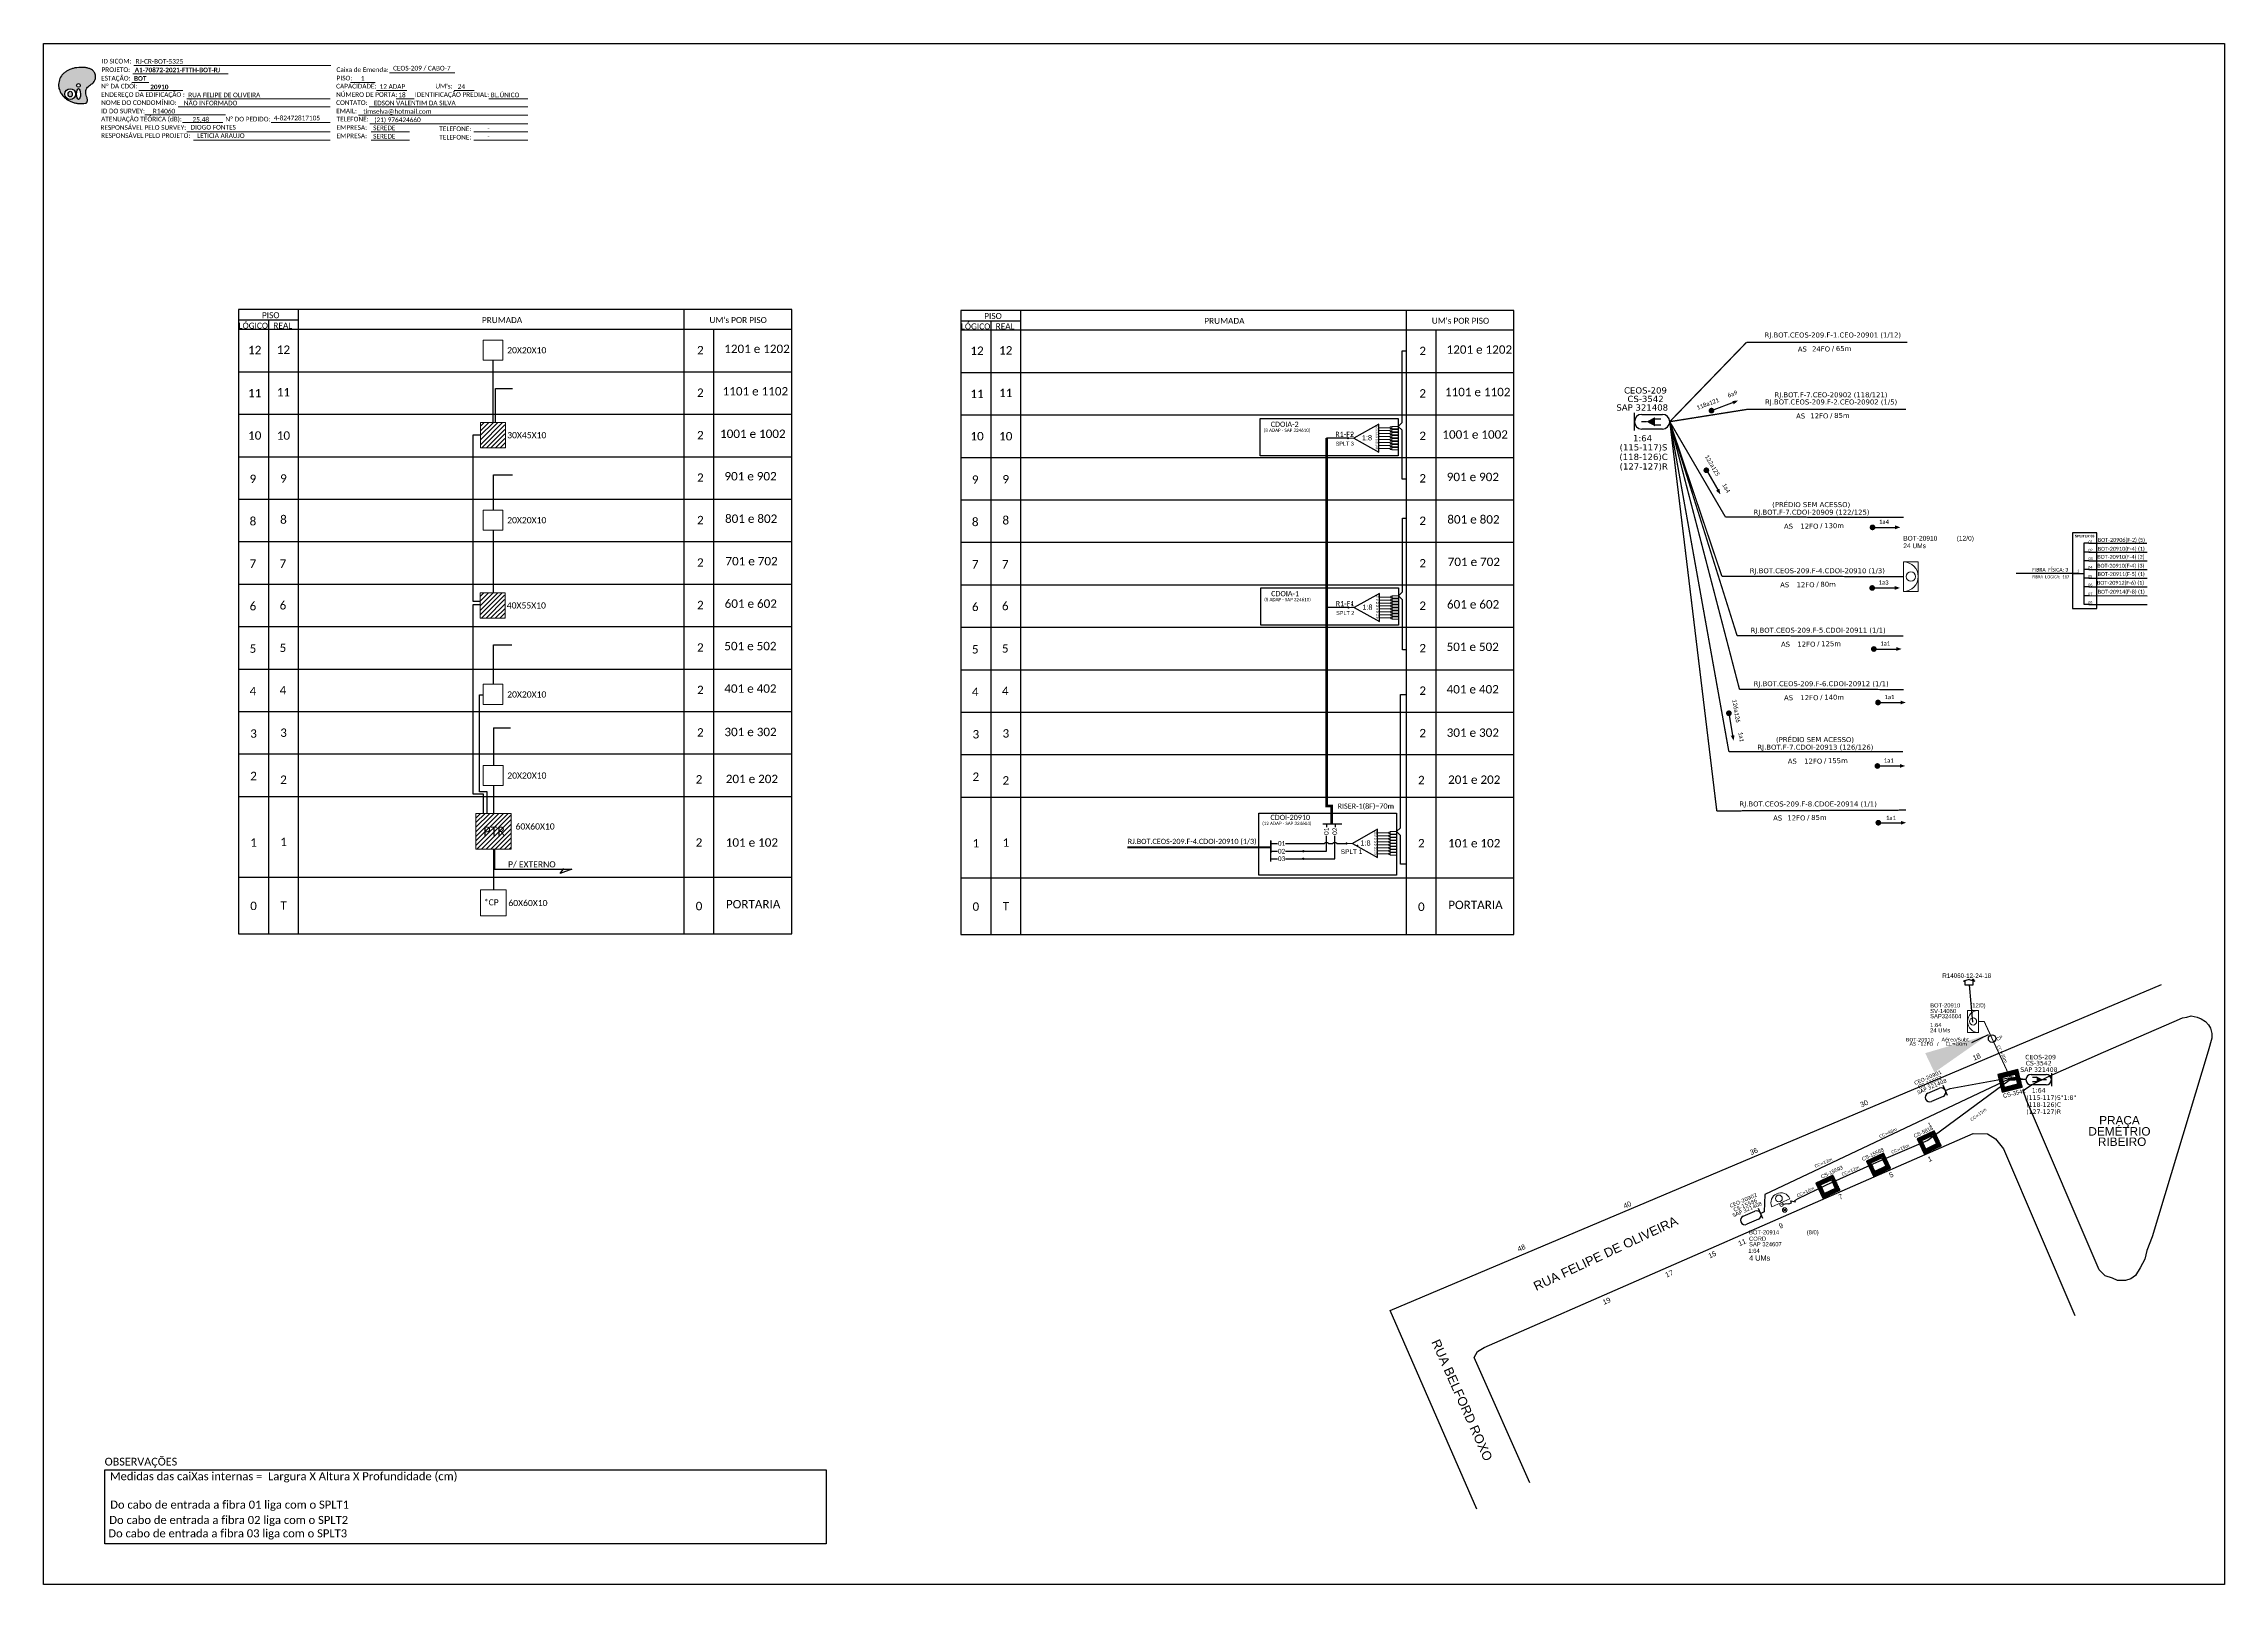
# Model space of a CAD drawing. Extents: x 0 to 841, y 0 to 594.
import ezdxf
from ezdxf.enums import TextEntityAlignment as Align

# ---------------------------------------------------------------- set-up
doc = ezdxf.new("R2010")
doc.units = 0
doc.linetypes.add('PHANTOM2', pattern=[1.25, 0.625, -0.125, 0.125, -0.125, 0.125, -0.125])
for name, color, linetype in [('10.1-Caixas Subterrâneas', 5, 'Continuous'), ('20.4-CEOS', 1, 'Continuous'), ('20.5-CEO', 1, 'Continuous'), ('CAP a instalar', 1, 'Continuous'), ('label_cabos', 7, 'Continuous'), ('Legenda', 1, 'Continuous'), ('MUB', 252, 'Continuous'), ('Segmento de Logradouro Texto', 238, 'Continuous'), ('SETA', 7, 'Continuous'), ('Subida Lateral', 5, 'Continuous'), ('surveys', 7, 'Continuous'), ('surveys legendas', 7, 'Continuous'), ('texto', 255, 'Continuous')]:
    doc.layers.add(name, color=color, linetype=linetype)
for name, color, linetype, lineweight in [('10.4-Postes', 1, 'Continuous', 0), ("20.0-LEGENDA DOS CDO'S", 1, 'Continuous', 0), ('20.1-CDO_INTERIOR', 1, 'Continuous', 0), ('20.2-CDO_POSTE', 1, 'Continuous', 5), ('40.1-ETIQUETAS', 1, 'Continuous', 20)]:
    doc.layers.add(name, color=color, linetype=linetype, lineweight=lineweight)
doc.layers.add('Comprimeto de lance', color=7, linetype='Continuous', true_color=0xf7f7f7)
doc.layers.add('DROP DE CLIENTE', color=140, linetype='Continuous', plot=False)
doc.layers.add('EXTRA', color=50, linetype='Continuous', plot=False)
doc.styles.add('ARIAL', font='arial.ttf')
doc.styles.add('DIGICADE', font='arial.ttf')
doc.styles.add('siredit', font='verdana.ttf')
doc.styles.add('WMF-Calibri0', font='calibri.ttf')
doc.styles.add('WMF-Calibri1', font='calibrib.ttf')
doc.linetypes.add('FENCELINE1', pattern='A,0.25,-0.1,[133,ltypeshp.shx,S=0.1,R=0,X=-0.1,Y=0],-0.1,1', length=1.45)
doc.dimstyles.new('CC', dxfattribs={"dimtxt": 0.8, "dimasz": 2, "dimexe": 0.18, "dimexo": 0.0625, "dimgap": 0.09, "dimtad": 0, "dimdec": 0, "dimrnd": 1, "dimzin": 0, "dimdsep": 46, "dimtxsty": 'siredit', "dimblk": 'NONE', "dimcen": 0, "dimse1": 1, "dimse2": 1, "dimsd1": 1, "dimsd2": 1, "dimclrt": 7, "dimadec": 0, "dimazin": 0, "dimtfac": 1, "dimtdec": 0, "dimtofl": 0, "dimtmove": 0, "dimatfit": 3, "dimfxl": 0, "dimtolj": 1, "dimtzin": 0, "dimarcsym": 0})

# ---------------------------------------------------------------- blocks, each defined once
blk = doc.blocks.new('OI')
h = blk.add_hatch(color=40)
edge = h.paths.add_edge_path()
edge.add_spline(control_points=[(4.35, -0.67), (3.92, -0.99), (3.26, -1.5), (2.81, -2.59), (2.9, -3.5), (3.06, -4.27), (3.31, -4.85), (3.37, -5.39), (3.4, -5.88), (3.2, -6.4), (2.54, -6.61), (1.65, -6.63), (0.55, -6.67), (-0.56, -6.42), (-1.61, -6.14), (-2.77, -5.61), (-3.92, -4.77), (-4.89, -3.7), (-5.34, -2.65), (-5.6, -1.94), (-5.85, -0.96), (-5.71, 0.47), (-5.1, 2.02), (-4.14, 3.02), (-3.3, 3.61), (-2.37, 4.16), (-1.36, 4.44), (-0.56, 4.7), (0.79, 4.85), (2.24, 4.97), (3.79, 4.57), (4.67, 4.21), (5.44, 3.65), (5.76, 2.99), (6.03, 2.21), (6.01, 1.46), (5.72, 0.64), (5.31, 0.08), (4.88, -0.38), (4.51, -0.55), (4.35, -0.67)], knot_values=[0, 0, 0, 0, 1.60434, 2.417191, 3.427595, 4.282808, 4.776746, 5.304182, 5.888771, 6.258406, 6.858137, 7.79129, 8.986195, 10.124242, 11.187857, 12.242908, 13.953784, 15.414161, 16.515391, 17.349188, 17.675853, 19.552021, 21.515531, 22.568638, 23.63245, 24.621084, 25.782718, 26.745347, 27.142653, 29.870543, 31.004649, 31.921532, 32.709589, 33.801391, 34.042471, 35.192333, 35.971461, 36.628871, 37.254359, 37.836911, 37.836911, 37.836911, 37.836911], degree=3, periodic=0)
h.paths.add_polyline_path([(1.13, -0.87, -1), (-0.04, -0.87, -1)], flags=16)
edge = h.paths.add_edge_path(flags=16)
edge.add_ellipse((0.56, -3.59), major_axis=(-0.02, 1.71), ratio=0.361305, start_angle=0, end_angle=360)
h.paths.add_polyline_path([(-0.36, -3.62, -1), (-3.8, -3.62, -1)], flags=16)
edge = h.paths.add_edge_path(flags=0)
edge.add_ellipse((-2.08, -3.62), major_axis=(0, 0.885), ratio=0.758294, start_angle=0, end_angle=360)
at = {"color": 40}
for centre, radius in [((-2.08, -3.62), 1.72), ((0.54, -0.87), 0.587)]:
    blk.add_circle(centre, radius, dxfattribs=at)
blk.add_ellipse((-2.08, -3.62), major_axis=(0, 0.885), ratio=0.758294, start_param=-3.141592653589792, end_param=3.141592653589792, dxfattribs=at)
blk.add_ellipse((0.56, -3.59), major_axis=(-0.02, 1.71), ratio=0.361305, dxfattribs=at)
at = {"color": 40, "start_tangent": (-0.800898, -0.598801), "end_tangent": (-0.800898, -0.598801)}
blk.add_spline([(4.35, -0.67), (3.2, -1.78), (2.9, -2.54), (2.92, -3.55), (3.12, -4.38), (3.28, -4.85), (3.37, -5.37), (3.35, -5.95), (3.2, -6.29), (2.66, -6.55), (1.73, -6.63), (0.54, -6.62), (-0.58, -6.41), (-1.6, -6.11), (-2.56, -5.67), (-3.95, -4.67), (-4.89, -3.56), (-5.37, -2.56), (-5.64, -1.78), (-5.72, -1.46), (-5.63, 0.42), (-4.84, 2.22), (-4.13, 2.99), (-3.27, 3.62), (-2.4, 4.09), (-1.3, 4.47), (-0.37, 4.72), (0.02, 4.77), (2.75, 4.8), (3.85, 4.53), (4.69, 4.16), (5.31, 3.68), (5.85, 2.73), (5.93, 2.5), (5.94, 1.35), (5.67, 0.62), (5.29, 0.08), (4.84, -0.36), (4.35, -0.67)], degree=3, dxfattribs=at)
blk = doc.blocks.new('SPLT_1-8_SC-APC')
at = {"color": 1, "lineweight": 0}
blk.add_lwpolyline([(-17.04, -7.55), (-19.26, -7.55)], dxfattribs=at)
at = {"color": 1}
blk.add_lwpolyline([(-7.37, -2.1), (-17.04, -7.55), (-7.37, -13), (-7.37, -2.1)], dxfattribs=at)
at = {"color": 3, "lineweight": 0}
for points in [[(-2.99, -3.51), (-7.37, -3.51)], [(-7.37, -4.66), (-2.99, -4.66)], [(-7.37, -5.82), (-2.99, -5.82)], [(-7.37, -6.97), (-2.99, -6.97)], [(-7.37, -8.12), (-2.99, -8.12)], [(-2.41, -3.02), (-2.41, -4)], [(-2.41, -3.02), (0, -3.02)], [(-2.41, -4), (0, -4)], [(-2.41, -4.17), (-2.41, -5.16)], [(-2.41, -4.17), (0, -4.17)], [(-2.41, -5.16), (0, -5.16)], [(-2.41, -5.32), (-2.41, -6.31)], [(-2.41, -5.32), (0, -5.32)], [(-2.41, -6.31), (0, -6.31)], [(-2.41, -6.48), (-2.41, -7.46)], [(-2.41, -6.48), (0, -6.48)], [(-2.41, -7.46), (0, -7.46)], [(-2.41, -7.63), (-2.41, -8.62)], [(-2.41, -7.63), (0, -7.63)], [(-7.37, -9.28), (-2.99, -9.28)], [(-7.37, -10.43), (-2.99, -10.43)], [(-7.37, -11.58), (-2.99, -11.58)], [(-2.41, -8.62), (0, -8.62)], [(-2.41, -8.78), (-2.41, -9.77)], [(-2.41, -8.78), (0, -8.78)], [(-2.41, -9.77), (0, -9.77)], [(-2.41, -9.94), (-2.41, -10.92)], [(-2.41, -9.94), (0, -9.94)], [(-2.41, -10.92), (0, -10.92)], [(-2.41, -11.09), (-2.41, -12.08)], [(-2.41, -11.09), (0, -11.09)], [(-2.41, -12.08), (0, -12.08)]]:
    blk.add_lwpolyline(points, dxfattribs=at)
for points in [[(-2.99, -3.22), (-2.41, -3.22), (-2.41, -3.8), (-2.99, -3.8)], [(-2.99, -4.38), (-2.41, -4.38), (-2.41, -4.95), (-2.99, -4.95)], [(-2.99, -5.53), (-2.41, -5.53), (-2.41, -6.1), (-2.99, -6.1)], [(-2.99, -6.68), (-2.41, -6.68), (-2.41, -7.26), (-2.99, -7.26)], [(-2.99, -7.84), (-2.41, -7.84), (-2.41, -8.41), (-2.99, -8.41)], [(-2.99, -8.99), (-2.41, -8.99), (-2.41, -9.56), (-2.99, -9.56)], [(-2.99, -10.14), (-2.41, -10.14), (-2.41, -10.72), (-2.99, -10.72)], [(-2.99, -11.3), (-2.41, -11.3), (-2.41, -11.87), (-2.99, -11.87)]]:
    blk.add_lwpolyline(points, close=True, dxfattribs=at)
at = {"color": 1, "style": 'ARIAL'}
for s, height, p in [('1:8', 2, (-13.91, -8.4)), ('S1', 0.75, (-8.74, -3.78)), ('S2', 0.75, (-8.74, -4.97)), ('S3', 0.75, (-8.74, -6.18)), ('S4', 0.75, (-8.74, -7.36)), ('S5', 0.75, (-8.74, -8.57)), ('S6', 0.75, (-8.74, -9.69)), ('S7', 0.75, (-8.74, -10.78)), ('S8', 0.75, (-8.74, -11.9))]:
    blk.add_text(s, height=height, dxfattribs=at).set_placement(p)
blk = doc.blocks.new('SPLITTER_')
blk.add_point((0, 0))
at = {"style": 'ARIAL', "flags": 4}
blk.add_attdef('SPLT', (0, -3.26), '', height=1.5, dxfattribs=at)
blk = doc.blocks.new('SPLITTER FUTURO')
blk.add_point((0, 0))
at = {"style": 'ARIAL', "text_generation_flag": 6, "flags": 4}
for tag, p, height in [('SPLT', (-6.22, -4.1), 1.5), ('INSTAL.', (-6.25, -6.09), 1.25)]:
    blk.add_attdef(tag, p, '', height=height, rotation=180, dxfattribs=at)
blk = doc.blocks.new('CEOS_RP_CT_DRT')
at = {"layer": '20.4-CEOS', "color": 0}
for p, q in [((-4.54, 1.19), (-1.19, 1.19)), ((-1.19, -1.19), (-4.54, -1.19))]:
    blk.add_line(p, q, dxfattribs=at)
for points in [[(-5.73, -1.43), (-5.73, 1.44)], [(-3.79, 0), (-4.59, 0)], [(-2.47, 0.48), (-1.45, 0.48)], [(-2.47, -0.52), (-1.45, -0.52)]]:
    blk.add_lwpolyline(points, dxfattribs=at)
blk.add_lwpolyline([(-3.79, 0, 0, 1.47, 0), (-2.41, 0, 1.47, 1.47, 0)], format="xyseb", dxfattribs=at)
for centre, start, end in [((-4.54, 0), 90, 270), ((-1.19, 0), 270, 90)]:
    blk.add_arc(centre, 1.19, start, end, dxfattribs=at)
at = {"layer": '20.4-CEOS', "color": 7, "style": 'siredit'}
for tag, p in [('Nº_DA_CEOS', (-2.86, 5.6)), ('LOCAL', (-2.86, 4.24)), ('SAP', (-2.86, 2.78)), ('RACIO_SPLITAGEM', (-2.86, -1.88)), ('FIBRAS_SPLITTER', (-2.86, -3.58)), ('RESERVA_FINAIS', (-2.86, -6.39)), ('FIBRAS_TOP_C', (-2.86, -5.08))]:
    blk.add_attdef(tag, text='', height=1.01, dxfattribs=at).set_placement(p, align=Align.TOP_CENTER)
blk = doc.blocks.new('ETIQUETA_RS5F')
at = {"layer": '40.1-ETIQUETAS', "color": 0, "style": 'siredit'}
blk.add_text('/', height=1.5, dxfattribs=at).set_placement((1.58, -1.95), align=Align.MIDDLE_RIGHT)
for tag, p in [('ETIQUETA_R_SECUNDARIA', (1.21, 2.1)), ('ETIQUETA_R_PRIMARIA', (1.21, 4.1)), ('F_ATIVAS/F_MORTAS', (1.14, -4.24))]:
    blk.add_attdef(tag, text='', height=1.5, dxfattribs=at).set_placement(p, align=Align.MIDDLE_CENTER)
for tag, p in [('TIPO_CABO', (-6.58, -2.12)), ('CAP_CABO', (0.4, -2.09))]:
    blk.add_attdef(tag, text='', height=1.5, dxfattribs=at).set_placement(p, align=Align.MIDDLE_RIGHT)
for tag, p in [('FUSÃO_1', (0.85, -8.39)), ('FUSÃO_2', (0.85, -10.6)), ('FUSÃO_3', (0.85, -12.93)), ('FUSÃO_4', (0.85, -15.14)), ('FUSÃO_5', (0.85, -17.16))]:
    blk.add_attdef(tag, text='', height=1.5, dxfattribs=at).set_placement(p, align=Align.CENTER)
blk.add_attdef('METROS', text='', height=1.5, dxfattribs=at).set_placement((2.14, -1.95), align=Align.MIDDLE_LEFT)
blk = doc.blocks.new('CDOI_INT')
at = {"layer": '20.1-CDO_INTERIOR', "color": 0, "lineweight": 18}
blk.add_lwpolyline([(4.25, -4.25), (4.25, 4.25), (0, 4.25), (0, -4.25)], close=True, dxfattribs=at)
blk.add_circle((2.12, 0), 1.36, dxfattribs=at)
blk.add_arc((0, 0), 4.25, 270, 90, dxfattribs=at)
at = {"layer": "20.0-LEGENDA DOS CDO'S", "color": 0, "style": 'ARIAL'}
for tag, p in [('SAP', (-0.08, 6.23)), ('CDO_N', (-0.08, 10.38)), ('SURVEY', (-0.08, 8.2)), ('SPLITER_1', (21.18, 10.38)), ('SPLITER_2', (21.19, 8.68)), ('1:XX', (5.94, -2.22)), ('UMS', (5.94, -4.24))]:
    blk.add_attdef(tag, p, '', height=1.36, dxfattribs=at)
blk.add_attdef('FIBRAS_UTILIZADAS', text='', height=1.36, dxfattribs=at).set_placement((15.34, 10.38), align=Align.CENTER)
blk = doc.blocks.new('*U92')
at = {"layer": '20.4-CEOS', "color": 7, "style": 'siredit'}
for tag, p in [('FIBRAS_SPLITTER', (0, 0)), ('FIBRAS_TOP_C', (0, -4.13)), ('RESERVA_FINAIS', (0, -5.46))]:
    blk.add_attdef(tag, p, '', height=1.01, dxfattribs=at)
for tag, p, flags in [('QTDE', (0, -9.4), 1), ('ID_ATIVIDADE', (0, -6.77), 3), ('FATOR', (0, -8.09), 1), ('FID', (0, -10.71), 1)]:
    blk.add_attdef(tag, p, '', height=1.01, dxfattribs=dict(at, flags=flags))
blk = doc.blocks.new('*X68')
at = {"color": 0, "linetype": 'Continuous'}
for p, q in [((-1.25, 0.34099), (-0.49099, 1.1)), ((-1.25, 0.517767), (-0.667767, 1.1)), ((-1.25, 0.694544), (-0.844544, 1.1)), ((-1.25, 0.87132), (-1.02132, 1.1)), ((-1.25, 1.048097), (-1.198097, 1.1)), ((-1.25, 0.164214), (-0.8035, 0.610714)), ((-1.25, -0.012563), (-0.8035, 0.433937)), ((-1.25, -0.18934), (-0.8035, 0.25716)), ((-1.25, -0.366117), (-0.8035, 0.080383)), ((-0.789214, 0.625), (-0.314214, 1.1)), ((-0.612437, 0.625), (-0.137437, 1.1)), ((-0.43566, 0.625), (0.03934, 1.1)), ((-0.258883, 0.625), (0.216117, 1.1)), ((-0.082107, 0.625), (0.392893, 1.1)), ((0.09467, 0.625), (0.56967, 1.1)), ((0.271447, 0.625), (0.746447, 1.1)), ((0.448223, 0.625), (0.923223, 1.1)), ((0.625, 0.625), (1.1, 1.1)), ((0.801777, 0.625), (1.25, 1.073223)), ((0.8035, 0.449947), (1.25, 0.896447)), ((0.8035, 0.27317), (1.25, 0.71967)), ((0.8035, 0.096393), (1.25, 0.542893)), ((0.8035, -0.080383), (1.25, 0.366117)), ((0.8035, -0.25716), (1.25, 0.18934)), ((0.8035, -0.433937), (1.25, 0.012563)), ((-1.25, -0.542893), (-0.8035, -0.096393)), ((-1.25, -0.71967), (-0.8035, -0.27317)), ((-1.25, -0.896447), (-0.8035, -0.449947)), ((-1.25, -1.073223), (-0.801777, -0.625)), ((-1.1, -1.1), (-0.625, -0.625)), ((-0.923223, -1.1), (-0.448223, -0.625)), ((-0.746447, -1.1), (-0.271447, -0.625)), ((-0.56967, -1.1), (-0.09467, -0.625)), ((-0.392893, -1.1), (0.082107, -0.625)), ((-0.216117, -1.1), (0.258883, -0.625)), ((-0.03934, -1.1), (0.43566, -0.625)), ((0.137437, -1.1), (0.612437, -0.625)), ((0.314214, -1.1), (0.789214, -0.625)), ((0.49099, -1.1), (1.25, -0.34099)), ((0.667767, -1.1), (1.25, -0.517767)), ((0.8035, -0.610714), (1.25, -0.164214)), ((0.844544, -1.1), (1.25, -0.694544)), ((1.02132, -1.1), (1.25, -0.87132)), ((1.198097, -1.1), (1.25, -1.048097))]:
    blk.add_line(p, q, dxfattribs=at)
blk = doc.blocks.new('MANHOLE_MQ')
at = {"color": 0, "linetype": 'Continuous'}
for p, q in [((0.0000062, 0.0000057), (-0.0000063, 0.0000057)), ((-0.0000063, 0.0000057), (-0.0000063, -0.0000053)), ((-0.000004, 0.0000033), (0.000004, 0.0000033)), ((-0.000004, -0.0000029), (-0.000004, 0.0000033)), ((0.000004, 0.0000033), (0.000004, -0.0000029)), ((0.0000062, -0.0000053), (0.0000062, 0.0000057)), ((-0.0000063, -0.0000053), (0.0000062, -0.0000053)), ((0.000004, -0.0000029), (-0.000004, -0.0000029)), ((0.000004, -0.0000029), (0.000004, -0.0000029))]:
    blk.add_line(p, q, dxfattribs=at)
at = {"color": 0, "linetype": 'Continuous', "xscale": 5e-06, "yscale": 5e-06, "zscale": 1e-05}
blk.add_blockref('*X68', (0, 0.0000002), dxfattribs=at)
blk = doc.blocks.new('POLE_POLE')
at = {"layer": '10.4-Postes', "color": 1, "linetype": 'PHANTOM2'}
for points in [[(-0.000008, 0.0000105), (0.0000076, -0.0000022)], [(0.0000072, 0.000011), (-0.0000076, -0.0000027)]]:
    blk.add_lwpolyline(points, dxfattribs=at)
at = {"layer": '10.4-Postes', "color": 1}
blk.add_circle((-0.0000002, 0.0000042), 0.0000101, dxfattribs=at)
blk = doc.blocks.new('CDOI_CT_ESQ')
at = {"layer": '20.1-CDO_INTERIOR', "color": 0, "lineweight": 18}
blk.add_lwpolyline([(-2.12, -2.13), (-2.12, 2.12), (0, 2.12), (0.01, -2.13)], close=True, dxfattribs=at)
blk.add_circle((-1.06, 0), 0.68, dxfattribs=at)
blk.add_arc((0.01, 0), 2.13, 90.0276, 270.0276, dxfattribs=at)
at = {"layer": "20.0-LEGENDA DOS CDO'S", "color": 0, "style": 'ARIAL'}
for tag, p in [('SAP', (-9.3, 0.61)), ('CDO_N', (-9.3, 2.69)), ('SURVEY', (-9.3, 1.6)), ('1:XX', (-9.31, -1.08)), ('UMS', (-9.31, -2.09))]:
    blk.add_attdef(tag, p, '', height=0.68, rotation=359.9724, dxfattribs=at)
blk.add_attdef('FIBRAS_UTILIZADAS', text='', height=0.68, rotation=359.9724, dxfattribs=at).set_placement((-1.59, 2.69), align=Align.CENTER)
blk = doc.blocks.new('*U97')
at = {"color": 0}
blk.add_line((2.14, -0.58), (-2.1, -0.68), dxfattribs=at)
for centre, radius in [((0, 0.38), 0.733), ((0.03, -1.03), 0.393)]:
    blk.add_circle(centre, radius, dxfattribs=at)
blk.add_arc((0.02, -0.63), 2.12, 1.3782, 181.3782, dxfattribs=at)
blk = doc.blocks.new('Inst CDOE-8 CAIXA DIST OPT CDOE 48F_8D C_SPL OPTAP')
at = {"layer": "20.0-LEGENDA DOS CDO'S", "color": 0, "style": 'ARIAL'}
for tag, p, height in [('CORDOALHA', (0.12, 4.02), 0.8), ('FID', (0.12, 5.25), 0.8), ('1:XX', (-0.01, 1.7), 0.8), ('SAP', (0.12, 2.96), 0.8), ('UMS', (0.14, 0.22), 1)]:
    blk.add_attdef(tag, p, '', height=height, rotation=0.118, dxfattribs=at)
at = {"layer": "20.0-LEGENDA DOS CDO'S", "color": 0}
for tag, p, style, flags in [('ID_ATIVIDADE', (0.12, 6.47), 'ARIAL', 3), ('FATOR', (7.92, 6.47), 'ARIAL', 1), ('QTDE', (0.23, -0.97), 'DIGICADE', 3)]:
    blk.add_attdef(tag, p, '', height=0.8, rotation=0.118, dxfattribs=dict(at, style=style, flags=flags))
at = {"layer": "20.0-LEGENDA DOS CDO'S", "color": 0, "style": 'ARIAL'}
blk.add_attdef('FIBRAS_UTILIZADAS', text='', height=0.8, rotation=0.118, dxfattribs=at).set_placement((13.48, 5.26), align=Align.CENTER)
blk = doc.blocks.new('LEGENDA DOS CABOS')
at = {"layer": 'EXTRA', "color": 0, "style": 'siredit'}
for tag, p in [('ID', (4.6, 0.97)), ('XX', (9.03, 0.97))]:
    blk.add_attdef(tag, text='', height=0.48, rotation=359.69001, dxfattribs=at).set_placement(p, align=Align.MIDDLE_CENTER)
at = {"layer": 'Legenda', "color": 0, "style": 'siredit'}
for tag, p in [('TIPO_CABO', (1.31, 0)), ('CABO', (4.69, -0.05)), ('/', (6.81, -0.05)), ('METROS', (10.03, -0.05))]:
    blk.add_attdef(tag, text='', height=0.8, rotation=359.69001, dxfattribs=at).set_placement(p, align=Align.MIDDLE_CENTER)
blk = doc.blocks.new('_None')
blk = doc.blocks.new('SURVEY_SURVEY')
for p, q in [((0, 0.0000127), (-0.0000126, 0.000009)), ((-0.0000126, 0.000009), (-0.0000086, 0.000009)), ((-0.0000086, 0), (-0.0000086, 0.000009)), ((0.0000086, 0), (-0.0000086, 0)), ((0, 0.0000127), (0.0000126, 0.000009)), ((0.0000084, 0.0000132), (0.0000098, 0.0000132)), ((0.0000084, 0.0000103), (0.0000084, 0.0000132)), ((0.0000126, 0.000009), (0.0000086, 0.000009)), ((0.0000086, 0.000009), (0.0000086, 0)), ((0.0000098, 0.0000132), (0.0000098, 0.0000099))]:
    blk.add_line(p, q)

msp = doc.modelspace()

# ---------------------------------------------------------------- hatches: boundary and pattern name
h = msp.add_hatch()
h.set_pattern_fill('ANSI31', color=1, scale=10, style=0)
h.set_pattern_definition([(45, (-446.5788, 50.6261), (-0.8838835, 0.8838835), [])])
h.paths.add_polyline_path([(177.84, 447.76), (168.5, 447.89), (168.56, 438.27), (177.98, 438.21)])
h.paths.add_polyline_path([(176.92, 438.94), (176.92, 438.94), (176.92, 444.09), (176.92, 444.09)], flags=24)
h = msp.add_hatch(color=3)
h.dxf.hatch_style = 1
edge = h.paths.add_edge_path()
edge.add_arc((503.06, 441.9), 0.242, 0, 360)
h = msp.add_hatch()
h.set_pattern_fill('ANSI31', color=1, scale=10, style=0)
h.set_pattern_definition([(45, (-446.6811, -15.0065), (-0.8838835, 0.8838835), [])])
h.paths.add_polyline_path([(177.74, 382.12), (168.39, 382.26), (168.46, 372.64), (177.88, 372.57)])
h.paths.add_polyline_path([(176.82, 373.31), (176.82, 373.31), (176.82, 378.46), (176.82, 378.46)], flags=24)
h = msp.add_hatch()
h.set_pattern_fill('ANSI31', color=1, scale=10, style=0)
h.set_pattern_definition([(45, (-457.8024, -17.5247), (-0.8838835, 0.8838835), [])])
h.paths.add_polyline_path([(156.27, 370.79), (165.7, 370.79), (165.7, 375.94), (156.27, 375.94)], flags=9)
h = msp.add_hatch(color=3)
h.dxf.hatch_style = 1
edge = h.paths.add_edge_path()
edge.add_arc((503.23, 376.61), 0.242, 0, 360)
h = msp.add_hatch()
h.set_pattern_fill('ANSI31', color=1, scale=10, style=0)
h.set_pattern_definition([(45, (-444.8893, -100.5036), (-0.8838835, 0.8838835), [])])
h.paths.add_polyline_path([(180.3, 297.22), (166.73, 297.22), (166.73, 283.46), (180.3, 283.46)])
h.paths.add_polyline_path([(169.19, 287.81), (178.61, 287.81), (178.61, 292.96), (169.19, 292.96)], flags=24)
h = msp.add_hatch(color=3)
h.dxf.hatch_style = 1
edge = h.paths.add_edge_path()
edge.add_arc((485.8, 279.74), 0.256, 0, 360)
h = msp.add_hatch(color=3)
h.dxf.hatch_style = 1
edge = h.paths.add_edge_path()
edge.add_arc((485.82, 282.64), 0.256, 0, 360)
h = msp.add_hatch(color=3)
h.dxf.hatch_style = 1
edge = h.paths.add_edge_path()
edge.add_arc((502.46, 285.67), 0.256, -180, 180, ccw=False)

# ---------------------------------------------------------------- linework, layer by layer
at = {"color": 5}
for p, q in [((503.06, 441.9), (494.76, 441.9)), ((503.23, 376.61), (494.76, 376.61))]:
    msp.add_line(p, q, dxfattribs=at)
at = {"color": 7, "linetype": 'Continuous'}
for p, q in [((786.77, 401.35), (786.77, 377.8)), ((788.68, 401.35), (786.77, 401.35)), ((788.77, 397.95), (786.87, 397.95)), ((782.45, 389.73), (786.76, 389.73)), ((788.77, 394.59), (786.87, 394.59)), ((788.77, 391.21), (786.87, 391.21)), ((788.77, 387.87), (786.87, 387.87)), ((788.77, 384.53), (786.87, 384.53)), ((788.77, 381.17), (786.87, 381.17)), ((788.77, 377.82), (786.87, 377.82))]:
    msp.add_line(p, q, dxfattribs=at)
at = {"color": 10, "linetype": 'Continuous'}
for p, q in [((788.68, 401.35), (811.12, 401.35)), ((788.77, 397.95), (811.21, 397.94)), ((788.77, 394.59), (811.21, 394.59)), ((788.77, 391.22), (811.21, 391.21)), ((788.77, 387.88), (811.21, 387.87)), ((788.77, 384.53), (811.21, 384.53)), ((788.77, 381.18), (811.21, 381.17)), ((788.77, 377.82), (811.21, 377.81))]:
    msp.add_line(p, q, dxfattribs=at)
at = {"color": 1}
msp.add_line((473.26, 286.6), (473.26, 282.02), dxfattribs=at)
msp.add_lwpolyline([(0, 594), (841, 594), (841, 0), (0, 0)], close=True)
at = {"color": 7, "lineweight": 0}
for points in [[(34.35, 582.31), (71.14, 582.31)], [(34.74, 585.59), (110.71, 585.59)], [(133.39, 582.8), (158.52, 582.8)], [(34.06, 579.03), (40.61, 579.03)], [(36.72, 575.96), (53.69, 575.96)], [(55.29, 572.72), (110.55, 572.72)], [(118.34, 579.07), (127.83, 579.07)], [(128.39, 575.96), (140.01, 575.96)], [(135.98, 572.72), (142.92, 572.72)], [(158.33, 575.96), (166, 575.96)], [(171.67, 572.72), (186.71, 572.72)], [(39.04, 566.55), (70.09, 566.55)], [(51.88, 569.61), (110.55, 569.61)], [(53.58, 563.58), (69.09, 563.58)], [(87.81, 563.58), (110.57, 563.58)], [(121.47, 566.38), (186.74, 566.38)], [(125.51, 569.61), (186.74, 569.61)], [(55.29, 560.03), (110.55, 560.03)], [(57.78, 556.79), (110.55, 556.79)], [(125.75, 563.14), (186.74, 563.14)], [(126.36, 560.03), (141.16, 560.03)], [(126.36, 556.79), (141.16, 556.79)], [(165.97, 560.03), (186.74, 560.03)], [(165.97, 556.79), (186.74, 556.79)]]:
    msp.add_lwpolyline(points, dxfattribs=at)
at = {"color": 0}
for points in [[(288.49, 491.44), (75.17, 491.44)], [(567.04, 491.17), (353.73, 491.17)], [(98.32, 487.33), (75.17, 487.33)], [(376.87, 487.05), (353.73, 487.05)]]:
    msp.add_lwpolyline(points, dxfattribs=at)
for points in [[(75.17, 491.44), (75.17, 250.77), (288.49, 250.77), (288.49, 491.44)], [(98.32, 250.77), (98.32, 491.44)], [(246.9, 491.44), (246.9, 250.77)], [(353.73, 491.17), (353.73, 250.49), (567.04, 250.49), (567.04, 491.17)], [(376.87, 250.49), (376.87, 491.17)], [(525.45, 491.17), (525.45, 250.49)], [(75.17, 483.88), (288.49, 483.88)], [(86.75, 487.33), (86.75, 250.77)], [(258.47, 250.77), (258.47, 483.88)], [(353.73, 483.6), (567.04, 483.6)], [(365.3, 487.05), (365.3, 250.49)], [(537.02, 250.49), (537.02, 483.6)], [(75.17, 467.51), (288.49, 467.51)], [(353.73, 467.23), (567.04, 467.23)], [(75.17, 451.13), (288.49, 451.13)], [(353.73, 450.86), (567.04, 450.86)], [(75.17, 434.76), (288.49, 434.76)], [(353.73, 434.49), (567.04, 434.49)], [(75.17, 418.39), (288.49, 418.39)], [(353.73, 418.12), (567.04, 418.12)], [(75.17, 402.02), (288.49, 402.02)], [(353.73, 401.74), (567.04, 401.74)], [(75.17, 385.65), (288.49, 385.65)], [(353.73, 385.37), (567.04, 385.37)], [(75.17, 369.27), (288.49, 369.27)], [(353.73, 369), (567.04, 369)], [(75.17, 352.9), (288.49, 352.9)], [(353.73, 352.63), (567.04, 352.63)], [(75.17, 336.53), (288.49, 336.53)], [(353.73, 336.26), (567.04, 336.26)], [(75.17, 320.16), (288.49, 320.16)], [(353.73, 319.89), (567.04, 319.89)], [(75.17, 303.79), (288.49, 303.79)], [(353.73, 303.51), (567.04, 303.51)], [(473.25, 279.73), (475.84, 279.73)], [(478.91, 279.73), (485.81, 279.73)], [(75.17, 272.71), (288.49, 272.71)], [(353.73, 272.44), (567.04, 272.44)]]:
    msp.add_lwpolyline(points)
at = {"lineweight": 0}
for points in [[(177.12, 479.7), (169.46, 479.7), (169.46, 471.94), (177.12, 471.94)], [(177.13, 414.18), (169.47, 414.18), (169.47, 406.41), (177.13, 406.41)], [(177.13, 347.01), (169.46, 347.01), (169.46, 339.24), (177.13, 339.24)], [(177.17, 315.73), (169.51, 315.73), (169.51, 307.96), (177.17, 307.96)], [(178.34, 267.78), (168.44, 267.78), (168.44, 257.74), (178.34, 257.74)]]:
    msp.add_lwpolyline(points, close=True, dxfattribs=at)
at = {"color": 3}
for points in [[(173.3, 471.94), (173.3, 447.96)], [(525.45, 426.03), (523.89, 426.03), (523.89, 444.92), (522.32, 446.43), (523.89, 447.94), (523.88, 475.51), (525.45, 475.51)], [(174.32, 447.96), (174.32, 461.01), (180.81, 461.01)], [(168.29, 378.9), (165.71, 378.9), (165.71, 443.14), (168.45, 443.14)], [(173.5, 414.18), (173.5, 427.79), (180.77, 427.79)], [(173.5, 382.32), (173.5, 406.41)], [(525.45, 360.29), (524.06, 360.29), (524.05, 379.63), (522.49, 381.14), (524.05, 382.65), (524.05, 410.99), (525.45, 410.99)], [(169.63, 297.18), (169.63, 304.71), (165.71, 304.71), (165.71, 377.71), (168.29, 377.71)], [(173.55, 347.01), (173.55, 362.25), (180.59, 362.25)], [(171.1, 297.26), (171.1, 305.6), (168.04, 305.6), (168.04, 342.93), (169.46, 342.93)], [(525.45, 277.63), (523.32, 277.63), (523.32, 288.7), (521.75, 290.2), (523.32, 291.71), (523.32, 343.09), (525.45, 343.09)], [(173.52, 330.28), (173.52, 315.73)], [(173.52, 330.28), (180.02, 330.28)], [(173.52, 307.96), (173.52, 297.22)], [(173.52, 283.46), (173.52, 267.78)], [(473.26, 285.67), (475.85, 285.67)], [(478.92, 285.67), (488.21, 285.67)], [(488.21, 285.67), (493.94, 285.67)], [(495.5, 285.67), (497.16, 285.67)], [(498.7, 285.67), (502.46, 285.67)]]:
    msp.add_lwpolyline(points, dxfattribs=at)
at = {"color": 1, "lineweight": 0}
for points in [[(178.13, 447.96), (168.45, 447.96), (168.45, 438.15), (178.13, 438.15)], [(177.97, 382.32), (168.29, 382.32), (168.29, 372.51), (177.97, 372.51)], [(166.73, 297.22), (180.3, 297.22), (180.3, 283.46), (166.73, 283.46)]]:
    msp.add_lwpolyline(points, close=True, dxfattribs=at)
at = {"color": 1}
for points in [[(469.19, 449.45), (522.32, 449.45), (522.32, 435.13), (469.19, 435.13)], [(469.36, 384.16), (522.49, 384.16), (522.49, 369.84), (469.36, 369.84)], [(468.62, 297.27), (521.75, 297.27), (521.75, 273.38), (468.62, 273.38)]]:
    msp.add_lwpolyline(points, close=True, dxfattribs=at)
at = {"color": 7, "const_width": 1.1}
msp.add_lwpolyline([(642.71, 452.32, 1), (643.74, 452.71, 1)], format="xyb", close=True, dxfattribs=at)
at = {"color": 5, "const_width": 1}
msp.add_lwpolyline([(494.76, 441.9), (494.76, 300.11), (496.74, 300.11), (496.74, 293.23)], dxfattribs=at)
at = {"const_width": 1.1}
for points in [[(640.94, 429.98, 1), (641.49, 429.03, 1)], [(649.83, 336.38, 1), (650.02, 335.29, 1)], [(649.83, 336.38, 1), (650.02, 335.29, 1)], [(707, 293.64, 1), (708.1, 293.64, 1)]]:
    msp.add_lwpolyline(points, format="xyb", close=True, dxfattribs=at)
for points in [[(704.77, 407.51, 1.1, 1.1, 1), (705.87, 407.51, 1.1, 1.1, 1)], [(704.63, 384.14, 1.1, 1.1, 1), (705.73, 384.14, 1.1, 1.1, 1)], [(705.28, 360.61, 1.1, 1.1, 1), (706.38, 360.61, 1.1, 1.1, 1)], [(706.88, 339.98, 1.1, 1.1, 1), (707.98, 339.98, 1.1, 1.1, 1)], [(706.63, 315.51, 1.1, 1.1, 1), (707.73, 315.51, 1.1, 1.1, 1)]]:
    msp.add_lwpolyline(points, format="xyseb", close=True)
at = {"color": 7}
msp.add_lwpolyline([(782.45, 376.29), (791.82, 376.29), (791.82, 405.39), (782.45, 405.39)], close=True, dxfattribs=at)
at = {"color": 1}
for points in [[(784.64, 389.75), (760.7, 389.75)], [(473.26, 278.72), (473.26, 286.76)], [(173.87, 283.46), (173.87, 275.7), (203.65, 275.7)], [(199.24, 274.11), (200.65, 275.94)], [(203.65, 275.7), (199.24, 274.11)]]:
    msp.add_lwpolyline(points, dxfattribs=at)
at = {"color": 5}
for points in [[(485.82, 282.64), (494.72, 282.64), (494.72, 288.56)], [(486.07, 279.72), (497.96, 279.73), (497.96, 288.54)], [(493.36, 293.23), (500.61, 293.23)], [(494.71, 293.23), (494.71, 291.91)], [(498.07, 293.22), (498.07, 291.91)]]:
    msp.add_lwpolyline(points, dxfattribs=at)
at = {"color": 1}
msp.add_lwpolyline([(417.87, 284.12, 0.8, 0.8, 0), (473.26, 284.15, 0.8, 0.8, 0)], format="xyseb", dxfattribs=at)
at = {"color": 2}
for points in [[(473.26, 282.64), (475.85, 282.64)], [(478.92, 282.63), (485.82, 282.64)]]:
    msp.add_lwpolyline(points, dxfattribs=at)
at = {"color": 0}
msp.add_lwpolyline([(23.56, 44.2), (301.81, 44.2), (301.81, 15.6), (23.56, 15.6)], close=True, dxfattribs=at)
at = {"color": 3}
for centre, radius in [((503.06, 441.9), 0.242), ((503.23, 376.61), 0.242), ((485.81, 279.73), 0.256), ((485.82, 282.64), 0.256), ((502.46, 285.67), 0.256)]:
    msp.add_circle(centre, radius, dxfattribs=at)
at = {"color": 5}
msp.add_circle((751.44, 210.4), 1.47, dxfattribs=at)
at = {"color": 3}
for centre in [(494.72, 284.93), (497.93, 284.92)]:
    msp.add_arc(centre, 1.08, 43.74027, 136.25973, dxfattribs=at)
at = {"layer": '20.4-CEOS', "color": 5}
for p, q in [((766.53, 196.61), (772.25, 196.61)), ((772.25, 192.54), (766.53, 192.54))]:
    msp.add_line(p, q, dxfattribs=at)
for points in [[(768.71, 195.46), (766.98, 195.46)], [(768.71, 193.77), (766.98, 193.77)], [(770.97, 194.58), (772.34, 194.58)], [(774.28, 197.03), (774.28, 192.12)]]:
    msp.add_lwpolyline(points, dxfattribs=at)
msp.add_lwpolyline([(770.97, 194.58, 0, 2.51, 0), (768.61, 194.58, 2.51, 2.51, 0)], format="xyseb", dxfattribs=at)
for centre, start, end in [((766.53, 194.58), 90, 270), ((772.25, 194.58), 270, 90)]:
    msp.add_arc(centre, 2.04, start, end, dxfattribs=at)
at = {"layer": '20.5-CEO', "color": 7}
for p, q in [((726.65, 189.36), (731.11, 191.29)), ((732.49, 188.11), (728.03, 186.18)), ((655.45, 141.99), (659.91, 143.92)), ((661.28, 140.74), (656.82, 138.81))]:
    msp.add_line(p, q, dxfattribs=at)
for points in [[(734.22, 188.47), (732.56, 192.31)], [(663.01, 141.1), (661.35, 144.94)]]:
    msp.add_lwpolyline(points, dxfattribs=at)
for centre, start, end in [((727.34, 187.77), 113.39943, 293.39943), ((731.8, 189.7), 293.39943, 113.39943), ((660.59, 142.33), 293.39943, 113.39943), ((656.14, 140.4), 113.39943, 293.39943)]:
    msp.add_arc(centre, 1.73, start, end, dxfattribs=at)
at = {"layer": 'CAP a instalar', "color": 7, "linetype": 'FENCELINE1', "ltscale": 5}
for p, q in [((757.86, 194.71), (663.76, 150.31)), ((758.01, 194.23), (726.65, 171.09)), ((735.3, 191.22), (757.81, 195.27)), ((757.81, 195.27), (764.5, 194.58)), ((764.5, 194.58), (757.86, 194.71)), ((764.5, 194.58), (758.01, 194.23)), ((733.39, 190.39), (735.3, 191.22)), ((726.65, 171.09), (706.78, 162.64)), ((706.78, 162.64), (687.43, 153.88)), ((687.43, 153.88), (676.28, 148.49)), ((663.51, 143.59), (662.18, 143.02)), ((663.76, 150.31), (663.51, 143.59)), ((673.03, 146.71), (670.23, 146.47))]:
    msp.add_line(p, q, dxfattribs=at)
at = {"layer": 'CAP a instalar', "color": 7, "linetype": 'FENCELINE1', "ltscale": 7, "const_width": 0.513}
for points in [[(656.74, 478.87), (627.12, 448.25)], [(656.74, 478.87), (718.69, 478.85)], [(627.12, 448.25), (657.43, 453.07)], [(627.12, 448.25), (648.57, 411.52)], [(649.91, 321.01), (627.12, 448.25)], [(627.12, 448.25), (645.25, 298.18)], [(657.43, 453.07), (718.22, 453.04)], [(648.57, 411.52), (717.29, 411.34)], [(717, 321.01), (649.91, 321.01)], [(718.26, 298.49), (645.25, 298.18)]]:
    msp.add_lwpolyline(points, dxfattribs=at)
at = {"layer": 'CAP a instalar', "color": 251, "linetype": 'FENCELINE1', "ltscale": 7, "const_width": 0.513}
for points in [[(627.12, 448.25), (653.08, 365.73)], [(627.12, 448.25), (653.99, 345.1)], [(653.08, 365.73), (717.23, 365.6)], [(653.99, 345.1), (717.38, 344.98)]]:
    msp.add_lwpolyline(points, dxfattribs=at)
at = {"layer": 'CAP a instalar', "color": 1, "linetype": 'FENCELINE1', "ltscale": 7, "const_width": 0.513}
for points in [[(627.12, 448.25), (647.21, 388.65)], [(647.21, 388.65), (717.27, 388.52)]]:
    msp.add_lwpolyline(points, dxfattribs=at)
at = {"layer": 'CAP a instalar', "color": 1, "linetype": 'FENCELINE1', "ltscale": 5, "const_width": 0.409}
msp.add_lwpolyline([(764.5, 194.58), (758.23, 195.74), (748.36, 217.02), (746.23, 217.02)], dxfattribs=at)
at = {"layer": 'DROP DE CLIENTE'}
msp.add_lwpolyline([(743.98, 216.72), (742.71, 231.17)], dxfattribs=at)
at = {"layer": 'MUB', "color": 4}
for points in [[(552.73, 29.02), (519.31, 105.58), (816.72, 231.28)], [(794.43, 205.17), (821.57, 217.04), (824.84, 218.43), (826.54, 218.68), (828.18, 219.19), (830.53, 218.68), (832.11, 218), (833.72, 217.02), (834.89, 215.77), (835.59, 214.42), (836.2, 212.37), (836.16, 210.55), (834.77, 205.56), (813.09, 134), (811.09, 128.74), (810.27, 125.33)], [(810.27, 125.33), (808.51, 122.09), (806.77, 119.1), (804.95, 117.75), (802.86, 117.12), (799.81, 117.16), (797.85, 118.02), (795.04, 118.9), (792.67, 121.25), (764.67, 186.69), (763.36, 190.41), (766.65, 192.6), (773.39, 195.94), (794.43, 205.17)], [(573.16, 39.16), (551.72, 87.47), (553.01, 89.78), (555.51, 91.36), (744.13, 173.86), (749.59, 173.69), (752.7, 171.72), (755.86, 167.97), (783.32, 103.69)]]:
    msp.add_lwpolyline(points, dxfattribs=at)
at = {"layer": 'SETA', "color": 7}
for points in [[(643.22, 452.51), (652.07, 455.84)], [(643.22, 452.51), (652.07, 455.84)], [(649.92, 335.83), (651.49, 326.51)], [(649.92, 335.83), (651.49, 326.51)]]:
    msp.add_lwpolyline(points, dxfattribs=at)
at = {"layer": 'SETA'}
for points in [[(641.22, 429.51), (645.98, 421.34)], [(705.32, 407.51), (714.78, 407.51)], [(705.18, 384.14), (714.64, 384.14)], [(705.83, 360.61), (715.28, 360.61)], [(707.43, 339.98), (716.89, 339.98)], [(707.18, 315.51), (716.64, 315.51)], [(707.55, 293.61), (717.01, 293.61)]]:
    msp.add_lwpolyline(points, dxfattribs=at)
for points in [[(651.25, 456.28), (653.39, 456.3), (651.76, 454.9)], [(646.25, 422.37), (646.63, 420.26), (644.98, 421.63)], [(646.25, 422.37), (646.63, 420.26), (644.98, 421.63)], [(714.02, 408.26), (716.04, 407.52), (714.02, 406.79)], [(713.88, 384.89), (715.9, 384.15), (713.88, 383.42)], [(714.52, 361.35), (716.54, 360.62), (714.52, 359.89)], [(716.13, 340.72), (718.15, 339.99), (716.13, 339.26)], [(715.88, 316.26), (717.9, 315.53), (715.88, 314.79)], [(716.25, 294.36), (718.27, 293.63), (716.25, 292.89)]]:
    msp.add_solid(points, dxfattribs=at)
at = {"layer": 'SETA', "color": 7}
msp.add_solid([(652.1, 327.38), (651.71, 325.27), (650.66, 327.14)], dxfattribs=at)
msp.add_solid([(652.1, 327.38), (651.71, 325.27), (650.66, 327.14)], dxfattribs=at)
at = {"layer": 'Subida Lateral', "color": 7}
for p, q in [((673.03, 146.71), (674.09, 147.15)), ((674.09, 147.15), (673.77, 147.82)), ((673.77, 147.82), (675.56, 147.49)), ((675.31, 148.01), (676.28, 148.49)), ((675.56, 147.49), (675.31, 148.01))]:
    msp.add_line(p, q, dxfattribs=at)

# ---------------------------------------------------------------- block references
at = {"color": 7, "xscale": 1.213923925138498, "yscale": 1.213923925184645, "zscale": 1.213923925163967, "rotation": 0.1532896023337312}
msp.add_blockref('OI', (12.77, 578.94), dxfattribs=at)
at = {"color": 3}
for p in [(522.32, 449.45), (522.49, 384.16), (521.75, 293.22)]:
    msp.add_blockref('SPLT_1-8_SC-APC', p, dxfattribs=at)
ref = msp.add_blockref('SPLITTER FUTURO', (504.52, 443.12))
ref.add_attrib('SPLT', 'SPLT 3', (498.3, 439.02), dxfattribs={"height": 1.5, "rotation": 180, "style": 'ARIAL', "text_generation_flag": 6})
ref = msp.add_blockref('SPLITTER FUTURO', (504.69, 377.82))
ref.add_attrib('SPLT', 'SPLT 2', (498.47, 373.73), dxfattribs={"height": 1.5, "rotation": 180, "style": 'ARIAL', "text_generation_flag": 6})
at = {"color": 7}
ref = msp.add_blockref('SPLITTER_', (506.75, 284.85), dxfattribs=dict(at, xscale=-1))
ref.add_attrib('SPLT', 'SPLT 1', (500.22, 281.59), dxfattribs={"height": 1.79, "style": 'ARIAL'})
at = {"layer": '10.1-Caixas Subterrâneas', "color": 30}
for p, xscale, yscale, zscale, rotation in [((758.26, 194.26), 642882.2373010431, 642882.237301043, 642882.237301043, 193.7472416184264), ((727.11, 170.53), 578594.0135709385, 578594.0135709384, 578594.0135709384, 205.0462007797069), ((707.52, 161.94), 578594.0135709385, 578594.0135709384, 578594.0135709384, 205.0462007797069), ((688.05, 153.43), 578594.0135709385, 578594.0135709384, 578594.0135709384, 205.0462007797069)]:
    msp.add_blockref('MANHOLE_MQ', p, dxfattribs=dict(at, xscale=xscale, yscale=yscale, zscale=zscale, rotation=rotation))
at = {"layer": '10.4-Postes', "color": 1, "xscale": 86451.61375872836, "yscale": 86451.61375872836, "zscale": 86451.61375872836}
msp.add_blockref('POLE_POLE', (671.47, 143.97), dxfattribs=at)
at = {"layer": "20.0-LEGENDA DOS CDO'S", "color": 7, "lineweight": 0}
ref = msp.add_blockref('Inst CDOE-8 CAIXA DIST OPT CDOE 48F_8D C_SPL OPTAP', (657.44, 124.37), dxfattribs=dict(at, xscale=2.01034164286304, yscale=2.010341642863025, zscale=2.010341642863025))
ref.add_attrib('FID', 'BOT-20914', (657.68, 134.92), dxfattribs={"color": 0, "height": 1.608, "rotation": 0.11799, "style": 'ARIAL'})
ref.add_attrib('CORDOALHA', 'CORD', (657.69, 132.45), dxfattribs={"color": 0, "height": 1.608, "rotation": 0.11799, "style": 'ARIAL'})
ref.add_attrib('SAP', 'SAP 324607', (657.69, 130.32), dxfattribs={"color": 0, "height": 1.608, "rotation": 0.11799, "style": 'ARIAL'})
ref.add_attrib('1:XX', '1:64', (657.42, 127.78), dxfattribs={"color": 0, "height": 1.608, "rotation": 0.11799, "style": 'ARIAL'})
ref.add_attrib('UMS', '4 UMs', (657.73, 124.8), dxfattribs={"color": 0, "height": 2.01, "rotation": 0.11799, "style": 'ARIAL'})
ref.add_attrib('FIBRAS_UTILIZADAS', '(8/0)', dxfattribs={"color": 0, "height": 1.608, "rotation": 0.11799, "style": 'ARIAL'}).set_placement((684.54, 134.95), align=Align.RIGHT)
at = {"layer": '20.1-CDO_INTERIOR', "color": 1}
ref = msp.add_blockref('CDOI_CT_ESQ', (746.22, 217.02), dxfattribs=dict(at, xscale=2.01034164286304, yscale=2.010341642863025, zscale=2.010341642863025))
ref.add_attrib('CDO_N', 'BOT-20910', (727.53, 222.43), dxfattribs={"layer": "20.0-LEGENDA DOS CDO'S", "color": 1, "height": 1.608, "rotation": 359.97241, "style": 'ARIAL'})
ref.add_attrib('FIBRAS_UTILIZADAS', '(12/0)', (743.03, 222.42), dxfattribs={"layer": "20.0-LEGENDA DOS CDO'S", "color": 1, "height": 1.608, "rotation": 359.97241, "style": 'ARIAL'})
ref.add_attrib('SURVEY', 'SV-14060', (727.54, 220.24), dxfattribs={"layer": "20.0-LEGENDA DOS CDO'S", "color": 1, "height": 1.608, "rotation": 359.97241, "style": 'ARIAL'})
ref.add_attrib('SAP', 'SAP324604', (727.53, 218.26), dxfattribs={"layer": "20.0-LEGENDA DOS CDO'S", "color": 1, "height": 1.608, "rotation": 359.97241, "style": 'ARIAL'})
ref.add_attrib('1:XX', '1:64', (727.52, 214.85), dxfattribs={"layer": "20.0-LEGENDA DOS CDO'S", "color": 1, "height": 1.608, "rotation": 359.97241, "style": 'ARIAL'})
ref.add_attrib('UMS', '24 UMs', (727.52, 212.82), dxfattribs={"layer": "20.0-LEGENDA DOS CDO'S", "color": 1, "height": 1.608, "rotation": 359.97241, "style": 'ARIAL'})
at = {"layer": '20.2-CDO_POSTE', "color": 7, "xscale": -1.80930747857671, "yscale": 1.809307478576724, "zscale": 1.809307478576723, "rotation": 25.56501969607967}
msp.add_blockref('*U97', (669.48, 148.16), dxfattribs=at)
at = {"layer": '20.4-CEOS', "color": 5}
ref = msp.add_blockref('CEOS_RP_CT_DRT', (627.12, 448.24), dxfattribs=dict(at, xscale=2.37783237695694, yscale=2.37783237695694, zscale=2.37783237695694))
ref.add_attrib('Nº_DA_CEOS', 'CEOS-209', dxfattribs={"color": 5, "height": 2.401, "style": 'siredit'}).set_placement((617.74, 461.51), align=Align.TOP_CENTER)
ref.add_attrib('LOCAL', 'CS-3542', dxfattribs={"color": 5, "height": 2.401, "style": 'siredit'}).set_placement((617.78, 458.23), align=Align.TOP_CENTER)
ref.add_attrib('SAP', 'SAP 321408', dxfattribs={"color": 5, "height": 2.401, "style": 'siredit'}).set_placement((616.49, 454.91), align=Align.TOP_CENTER)
ref.add_attrib('RACIO_SPLITAGEM', '1:64', dxfattribs={"color": 7, "height": 2.401, "style": 'siredit'}).set_placement((616.6, 443.07), align=Align.TOP_CENTER)
ref.add_attrib('FIBRAS_SPLITTER', '(115-117)S', dxfattribs={"color": 7, "height": 2.401, "style": 'siredit'}).set_placement((616.98, 439.57), align=Align.TOP_CENTER)
ref.add_attrib('FIBRAS_TOP_C', '(118-126)C', dxfattribs={"color": 7, "height": 2.401, "style": 'siredit'}).set_placement((617.01, 435.89), align=Align.TOP_CENTER)
ref.add_attrib('RESERVA_FINAIS', '(127-127)R', dxfattribs={"color": 7, "height": 2.401, "style": 'siredit'}).set_placement((617.07, 432.2), align=Align.TOP_CENTER)
at = {"layer": '20.4-CEOS', "color": 0, "lineweight": 0}
ref = msp.add_blockref('*U92', (764.63, 186.8), dxfattribs=dict(at, xscale=1.708790396433585, yscale=1.708790396433571, zscale=1.708790396433571))
ref.add_attrib('FIBRAS_SPLITTER', '(115-117)S"1:8"', (764.63, 186.8), dxfattribs={"color": 7, "height": 1.7253, "style": 'siredit'})
ref.add_attrib('FIBRAS_TOP_C', '(118-126)C', (764.63, 184.1), dxfattribs={"color": 7, "height": 1.725, "style": 'siredit'})
ref.add_attrib('RESERVA_FINAIS', '(127-127)R', (764.63, 181.37), dxfattribs={"color": 7, "height": 1.725, "style": 'siredit'})
at = {"layer": '40.1-ETIQUETAS', "color": 7}
ref = msp.add_blockref('ETIQUETA_RS5F', (688.47, 478.97), dxfattribs=dict(at, xscale=1.283039983498748, yscale=1.283039983498748, zscale=1.283039983498748))
ref.add_attrib('ETIQUETA_R_SECUNDARIA', 'RJ.BOT.CEOS-209.F-1.CEO-20901 (1/12)', dxfattribs={"color": 0, "height": 1.9246, "style": 'siredit'}).set_placement((689.99, 481.67), align=Align.MIDDLE_CENTER)
ref.add_attrib('TIPO_CABO', 'AS', dxfattribs={"color": 0, "height": 1.925, "style": 'siredit'}).set_placement((679.98, 476.26), align=Align.MIDDLE_RIGHT)
ref.add_attrib('CAP_CABO', '24FO', dxfattribs={"color": 0, "height": 1.925, "style": 'siredit'}).set_placement((688.94, 476.29), align=Align.MIDDLE_RIGHT)
ref.add_attrib('METROS', '65m', dxfattribs={"color": 0, "height": 1.925, "style": 'siredit'}).set_placement((691.18, 476.46), align=Align.MIDDLE_LEFT)
ref = msp.add_blockref('ETIQUETA_RS5F', (687.81, 453.16), dxfattribs=dict(at, xscale=1.283039983498748, yscale=1.283039983498748, zscale=1.283039983498748))
ref.add_attrib('ETIQUETA_R_PRIMARIA', 'RJ.BOT.F-7.CEO-20902 (118/121)', dxfattribs={"color": 0, "height": 1.9246, "style": 'siredit'}).set_placement((689.28, 458.61), align=Align.MIDDLE_CENTER)
ref.add_attrib('ETIQUETA_R_SECUNDARIA', 'RJ.BOT.CEOS-209.F-2.CEO-20902 (1/5)', dxfattribs={"color": 0, "height": 1.9246, "style": 'siredit'}).set_placement((689.33, 455.86), align=Align.MIDDLE_CENTER)
ref.add_attrib('TIPO_CABO', 'AS', dxfattribs={"color": 0, "height": 1.925, "style": 'siredit'}).set_placement((679.32, 450.45), align=Align.MIDDLE_RIGHT)
ref.add_attrib('CAP_CABO', '12FO', dxfattribs={"color": 0, "height": 1.925, "style": 'siredit'}).set_placement((688.28, 450.48), align=Align.MIDDLE_RIGHT)
ref.add_attrib('METROS', '85m', dxfattribs={"color": 0, "height": 1.925, "style": 'siredit'}).set_placement((690.52, 450.66), align=Align.MIDDLE_LEFT)
ref = msp.add_blockref('ETIQUETA_RS5F', (683.97, 410.66), dxfattribs=dict(at, xscale=1.283039976607909, yscale=1.283039976607909, zscale=1.283039976607909))
ref.add_attrib('ETIQUETA_R_PRIMARIA', '(PRÉDIO SEM ACESSO)', dxfattribs={"color": 0, "height": 1.9246, "style": 'siredit'}).set_placement((681.65, 416.28), align=Align.MIDDLE_CENTER)
ref.add_attrib('ETIQUETA_R_SECUNDARIA', 'RJ.BOT.F-7.CDOI-20909 (122/125)', dxfattribs={"color": 0, "height": 1.9246, "style": 'siredit'}).set_placement((681.78, 413.36), align=Align.MIDDLE_CENTER)
ref.add_attrib('TIPO_CABO', 'AS ', dxfattribs={"color": 0, "height": 1.925, "style": 'siredit'}).set_placement((675.48, 407.95), align=Align.MIDDLE_RIGHT)
ref.add_attrib('CAP_CABO', '12FO', dxfattribs={"color": 0, "height": 1.925, "style": 'siredit'}).set_placement((684.44, 407.98), align=Align.MIDDLE_RIGHT)
ref.add_attrib('METROS', '130m', dxfattribs={"color": 0, "height": 1.925, "style": 'siredit'}).set_placement((686.68, 408.16), align=Align.MIDDLE_LEFT)
at = {"layer": '40.1-ETIQUETAS', "color": 1}
ref = msp.add_blockref('CDOI_INT', (717.27, 388.52), dxfattribs=dict(at, xscale=1.336957873303117, yscale=1.336957873303117, zscale=1.336957873303117))
ref.add_attrib('CDO_N', 'BOT-20910', (717.16, 402.4), dxfattribs={"layer": "20.0-LEGENDA DOS CDO'S", "color": 0, "height": 1.819, "style": 'ARIAL'})
ref.add_attrib('FIBRAS_UTILIZADAS', '(12/0)', (737.78, 402.4), dxfattribs={"layer": "20.0-LEGENDA DOS CDO'S", "color": 0, "height": 1.819, "style": 'ARIAL'})
ref.add_attrib('SURVEY', '24 UMs', (717.17, 399.49), dxfattribs={"layer": "20.0-LEGENDA DOS CDO'S", "color": 0, "height": 1.819, "style": 'ARIAL'})
ref = msp.add_blockref('ETIQUETA_RS5F', (682.5, 388.08), dxfattribs=dict(at, xscale=1.283039976607909, yscale=1.283039976607909, zscale=1.283039976607909))
ref.add_attrib('ETIQUETA_R_SECUNDARIA', 'RJ.BOT.CEOS-209.F-4.CDOI-20910 (1/3)', dxfattribs={"color": 0, "height": 1.9246, "style": 'siredit'}).set_placement((684.02, 390.78), align=Align.MIDDLE_CENTER)
ref.add_attrib('TIPO_CABO', 'AS ', dxfattribs={"color": 0, "height": 1.925, "style": 'siredit'}).set_placement((674.01, 385.37), align=Align.MIDDLE_RIGHT)
ref.add_attrib('CAP_CABO', '12FO', dxfattribs={"color": 0, "height": 1.925, "style": 'siredit'}).set_placement((682.97, 385.4), align=Align.MIDDLE_RIGHT)
ref.add_attrib('METROS', '80m', dxfattribs={"color": 0, "height": 1.925, "style": 'siredit'}).set_placement((685.21, 385.58), align=Align.MIDDLE_LEFT)
at = {"layer": '40.1-ETIQUETAS', "color": 251}
ref = msp.add_blockref('ETIQUETA_RS5F', (682.82, 365.16), dxfattribs=dict(at, xscale=1.283039976607909, yscale=1.283039976607909, zscale=1.283039976607909))
ref.add_attrib('ETIQUETA_R_SECUNDARIA', 'RJ.BOT.CEOS-209.F-5.CDOI-20911 (1/1)', dxfattribs={"color": 0, "height": 1.9246, "style": 'siredit'}).set_placement((684.34, 367.86), align=Align.MIDDLE_CENTER)
ref.add_attrib('TIPO_CABO', 'AS ', dxfattribs={"color": 0, "height": 1.925, "style": 'siredit'}).set_placement((674.33, 362.45), align=Align.MIDDLE_RIGHT)
ref.add_attrib('CAP_CABO', '12FO', dxfattribs={"color": 0, "height": 1.925, "style": 'siredit'}).set_placement((683.29, 362.48), align=Align.MIDDLE_RIGHT)
ref.add_attrib('METROS', '125m', dxfattribs={"color": 0, "height": 1.925, "style": 'siredit'}).set_placement((685.53, 362.66), align=Align.MIDDLE_LEFT)
ref = msp.add_blockref('ETIQUETA_RS5F', (683.99, 344.54), dxfattribs=dict(at, xscale=1.283039976607909, yscale=1.283039976607909, zscale=1.283039976607909))
ref.add_attrib('ETIQUETA_R_SECUNDARIA', 'RJ.BOT.CEOS-209.F-6.CDOI-20912 (1/1)', dxfattribs={"color": 0, "height": 1.9246, "style": 'siredit'}).set_placement((685.5, 347.24), align=Align.MIDDLE_CENTER)
ref.add_attrib('TIPO_CABO', 'AS ', dxfattribs={"color": 0, "height": 1.925, "style": 'siredit'}).set_placement((675.5, 341.82), align=Align.MIDDLE_RIGHT)
ref.add_attrib('CAP_CABO', '12FO', dxfattribs={"color": 0, "height": 1.925, "style": 'siredit'}).set_placement((684.46, 341.85), align=Align.MIDDLE_RIGHT)
ref.add_attrib('METROS', '140m', dxfattribs={"color": 0, "height": 1.925, "style": 'siredit'}).set_placement((686.7, 342.03), align=Align.MIDDLE_LEFT)
at = {"layer": '40.1-ETIQUETAS', "color": 7}
ref = msp.add_blockref('ETIQUETA_RS5F', (685.44, 320.07), dxfattribs=dict(at, xscale=1.283039976607909, yscale=1.283039976607909, zscale=1.283039976607909))
ref.add_attrib('ETIQUETA_R_PRIMARIA', '(PRÉDIO SEM ACESSO)', dxfattribs={"color": 0, "height": 1.9246, "style": 'siredit'}).set_placement((683.13, 325.69), align=Align.MIDDLE_CENTER)
ref.add_attrib('ETIQUETA_R_SECUNDARIA', 'RJ.BOT.F-7.CDOI-20913 (126/126)', dxfattribs={"color": 0, "height": 1.9246, "style": 'siredit'}).set_placement((683.26, 322.77), align=Align.MIDDLE_CENTER)
ref.add_attrib('TIPO_CABO', 'AS ', dxfattribs={"color": 0, "height": 1.925, "style": 'siredit'}).set_placement((676.96, 317.36), align=Align.MIDDLE_RIGHT)
ref.add_attrib('CAP_CABO', '12FO', dxfattribs={"color": 0, "height": 1.925, "style": 'siredit'}).set_placement((685.92, 317.39), align=Align.MIDDLE_RIGHT)
ref.add_attrib('METROS', '155m', dxfattribs={"color": 0, "height": 1.925, "style": 'siredit'}).set_placement((688.15, 317.57), align=Align.MIDDLE_LEFT)
ref = msp.add_blockref('ETIQUETA_RS5F', (678.96, 298.17), dxfattribs=dict(at, xscale=1.283039983498748, yscale=1.283039983498748, zscale=1.283039983498748))
ref.add_attrib('ETIQUETA_R_SECUNDARIA', 'RJ.BOT.CEOS-209.F-8.CDOE-20914 (1/1)', dxfattribs={"color": 0, "height": 1.9246, "style": 'siredit'}).set_placement((680.48, 300.87), align=Align.MIDDLE_CENTER)
ref.add_attrib('TIPO_CABO', 'AS', dxfattribs={"color": 0, "height": 1.925, "style": 'siredit'}).set_placement((670.47, 295.46), align=Align.MIDDLE_RIGHT)
ref.add_attrib('CAP_CABO', '12FO', dxfattribs={"color": 0, "height": 1.925, "style": 'siredit'}).set_placement((679.43, 295.49), align=Align.MIDDLE_RIGHT)
ref.add_attrib('METROS', '85m', dxfattribs={"color": 0, "height": 1.925, "style": 'siredit'}).set_placement((681.67, 295.66), align=Align.MIDDLE_LEFT)
at = {"layer": 'label_cabos', "color": 0, "lineweight": 0}
ref = msp.add_blockref('LEGENDA DOS CABOS', (717.68, 207.71), dxfattribs=dict(at, xscale=1.387964999503168, yscale=1.387964999503168, zscale=1.387964999503168))
ref.add_attrib('ID', 'BOT-20910', dxfattribs={"color": 0, "height": 1.388, "rotation": 359.69001, "style": 'siredit'}).set_placement((723.57, 209.97), align=Align.MIDDLE_CENTER)
ref.add_attrib('CABO', '12FO', dxfattribs={"color": 0, "height": 1.388, "rotation": 359.69001, "style": 'siredit'}).set_placement((726.24, 208.37), align=Align.MIDDLE_CENTER)
ref.add_attrib('METROS', 'CL=80m', dxfattribs={"color": 0, "height": 1.388, "rotation": 359.69001, "style": 'siredit'}).set_placement((737.61, 208.37), align=Align.MIDDLE_CENTER)
ref.add_attrib('XX', 'Aéreo/Subt.', dxfattribs={"color": 0, "height": 1.388, "rotation": 359.69001, "style": 'siredit'}).set_placement((737.54, 210.03), align=Align.MIDDLE_CENTER)
ref.add_attrib('/', '/', dxfattribs={"color": 0, "height": 1.39, "rotation": 359.69001, "style": 'siredit'}).set_placement((730.44, 208.37), align=Align.MIDDLE_CENTER)
ref.add_attrib('TIPO_CABO', 'AS -', dxfattribs={"color": 0, "height": 1.388, "rotation": 359.69001, "style": 'siredit'}).set_placement((721.48, 208.43), align=Align.MIDDLE_CENTER)
at = {"layer": 'surveys', "color": 255, "xscale": 172309.5851949497, "yscale": 172309.5851949497, "zscale": 172309.5851949497}
msp.add_blockref('SURVEY_SURVEY', (742.54, 231.02), dxfattribs=at)

# ---------------------------------------------------------------- texts
at = {"color": 7, "lineweight": 0, "style": 'WMF-Calibri0'}
for s, height, p in [('ESTAÇÃO:', 1.793, (22.17, 579.78)), ('PROJETO: ', 1.793, (22.34, 583.06)), ('ID SICOM:', 1.793, (22.34, 586.34)), ('Caixa de Emenda:', 1.7927, (112.93, 583.06)), ('PISO:', 1.793, (113, 579.82)), ('ENDEREÇO DA EDIFICAÇÃO :', 1.7927, (22.17, 573.47)), ('Nº DA CDOI:', 1.7927, (22.17, 576.71)), ('NOME DO CONDOMÍNIO:', 1.7927, (22.17, 570.36)), ('CAPACIDADE:', 1.7927, (112.82, 576.71)), ('CONTATO:', 1.793, (112.82, 570.36)), ('NÚMERO DE PORTA:', 1.7927, (112.82, 573.47)), ('IDENTIFICAÇÃO PREDIAL:', 1.7927, (143.19, 573.47)), ("UM's:", 1.793, (151.07, 576.71)), ('ATENUAÇÃO TEÓRICA (dB):', 1.7927, (22.17, 564.01)), ('ID DO SURVEY:', 1.7927, (22.17, 567.12)), ('Nº DO PEDIDO:', 1.7927, (70.1, 564.01)), ('EMAIL:', 1.793, (112.82, 567.12)), ('TELEFONE:', 1.793, (113, 564.01)), ('RESPONSÁVEL PELO SURVEY:', 1.7927, (21.93, 560.77)), ('RESPONSÁVEL PELO PROJETO:', 1.7927, (22.17, 557.66)), ('EMPRESA:', 1.793, (113, 560.77)), ('EMPRESA:', 1.793, (113, 557.54)), ('TELEFONE:', 1.793, (152.61, 560.27)), ('TELEFONE:', 1.793, (152.61, 557.03))]:
    msp.add_text(s, height=height, dxfattribs=at).set_placement(p)
at = {"color": 7}
for s, height, style, p in [('BOT', 1.793, 'WMF-Calibri1', (34.85, 579.68)), ('A1-70872-2021-FTTH-BOT-RJ', 1.7927, 'WMF-Calibri1', (35.15, 582.96)), ('1', 1.79, 'WMF-Calibri0', (122.36, 579.72)), ('CEOS-209 / CABO-7', 1.7927, 'WMF-Calibri0', (134.78, 583.64)), ('NÃO INFORMADO', 1.7927, 'WMF-Calibri0', (54.08, 570.19)), ('RUA FELIPE DE OLIVEIRA', 1.7927, 'WMF-Calibri0', (55.8, 573.31)), ('EDSON VALENTIM DA SILVA', 1.7927, 'WMF-Calibri0', (127.29, 570.21)), ('12 ADAP', 1.793, 'WMF-Calibri0', (129.57, 576.58)), ('18', 1.793, 'WMF-Calibri0', (136.79, 573.32)), ('24', 1.793, 'WMF-Calibri0', (159.69, 576.56)), ('BL.ÚNICO', 1.793, 'WMF-Calibri0', (172.43, 573.32)), ('R14060', 1.793, 'WMF-Calibri0', (42.13, 567.08)), ('25,48 ', 1.793, 'WMF-Calibri0', (57.43, 563.88)), ('4-82472817105 ', 1.7927, 'WMF-Calibri0', (88.75, 564.42)), ('timselva@hotmail.com', 1.7927, 'WMF-Calibri0', (123.25, 566.97)), ('(21) 976424660', 1.7927, 'WMF-Calibri0', (127.53, 563.74)), ('DIOGO FONTES', 1.7927, 'WMF-Calibri0', (56.69, 560.87)), ('LETICIA ARAUJO', 1.7927, 'WMF-Calibri0', (59.18, 557.63)), ('SEREDE', 1.793, 'WMF-Calibri0', (127.07, 560.63)), ('SEREDE', 1.793, 'WMF-Calibri0', (127.07, 557.39)), ('       -', 1.793, 'WMF-Calibri0', (166.67, 560.63)), ('       -    ', 1.7927, 'WMF-Calibri0', (166.67, 557.39)), ('20X20X10', 2.373, 'WMF-Calibri0', (178.78, 474.6)), ('1201 e 1202', 3.24, 'WMF-Calibri0', (262.49, 474.72)), ('1201 e 1202', 3.24, 'WMF-Calibri0', (541.04, 474.44)), ('1101 e 1102', 3.24, 'WMF-Calibri0', (261.85, 458.35)), ('1101 e 1102', 3.24, 'WMF-Calibri0', (540.41, 458.07)), ('30X45X10', 2.373, 'WMF-Calibri0', (178.78, 441.86)), ('1001 e 1002', 3.24, 'WMF-Calibri0', (260.87, 441.97)), ('1001 e 1002', 3.24, 'WMF-Calibri0', (539.42, 441.7)), ('901 e 902', 3.24, 'WMF-Calibri0', (262.56, 425.6)), ('901 e 902', 3.24, 'WMF-Calibri0', (541.11, 425.33)), ('801 e 802', 3.24, 'WMF-Calibri0', (262.78, 409.23)), ('801 e 802', 3.24, 'WMF-Calibri0', (541.33, 408.96)), ('20X20X10', 2.373, 'WMF-Calibri0', (178.78, 409.08)), ('701 e 702', 3.24, 'WMF-Calibri0', (262.93, 392.86)), ('701 e 702', 3.24, 'WMF-Calibri0', (541.48, 392.59)), ('40X55X10', 2.373, 'WMF-Calibri0', (178.62, 376.22)), ('601 e 602', 3.24, 'WMF-Calibri0', (262.64, 376.49)), ('601 e 602', 3.24, 'WMF-Calibri0', (541.2, 376.21)), ('501 e 502', 3.24, 'WMF-Calibri0', (262.5, 360.12)), ('501 e 502', 3.24, 'WMF-Calibri0', (541.05, 359.84)), ('401 e 402', 3.24, 'WMF-Calibri0', (262.5, 343.74)), ('401 e 402', 3.24, 'WMF-Calibri0', (541.05, 343.47)), ('20X20X10', 2.373, 'WMF-Calibri0', (178.78, 341.91)), ('301 e 302', 3.24, 'WMF-Calibri0', (262.54, 327.02)), ('301 e 302', 3.24, 'WMF-Calibri0', (541.09, 326.75)), ('20X20X10', 2.373, 'WMF-Calibri0', (178.82, 310.63)), ('201 e 202', 3.24, 'WMF-Calibri0', (263.07, 308.9)), ('201 e 202', 3.24, 'WMF-Calibri0', (541.63, 308.63)), ('PTR', 3.433, 'WMF-Calibri0', (169.59, 288.69)), ('60X60X10', 2.373, 'WMF-Calibri0', (182, 291.02)), ('101 e 102', 3.24, 'WMF-Calibri0', (263.07, 284.4)), ('101 e 102', 3.24, 'WMF-Calibri0', (541.63, 284.12)), ('P/ EXTERNO', 2.373, 'WMF-Calibri0', (179.1, 276.41)), ('60X60X10', 2.373, 'WMF-Calibri0', (179.23, 261.5)), ('PORTARIA', 3.24, 'WMF-Calibri0', (263.12, 260.61)), ('PORTARIA', 3.24, 'WMF-Calibri0', (541.68, 260.33))]:
    msp.add_text(s, height=height, dxfattribs=dict(at, style=style)).set_placement(p)
at = {"color": 7, "style": 'WMF-Calibri1'}
msp.add_text('20910', height=1.793, dxfattribs=at).set_placement((44.64, 576.4), align=Align.CENTER)
at = {"color": 0, "style": 'WMF-Calibri0'}
for s, p in [('     PISO', (80.14, 488.14)), ('PRUMADA', (169.04, 486.25)), ("UM's POR PISO", (256.78, 486.28)), ('     PISO', (358.69, 487.86)), ('PRUMADA', (447.6, 485.98)), ("UM's POR PISO", (535.34, 486)), ('  LÓGICO', (73.59, 484.11)), ('    REAL', (85.35, 484.16)), ('  LÓGICO', (352.15, 483.83)), ('    REAL', (363.91, 483.89))]:
    msp.add_text(s, height=2.3, dxfattribs=at).set_placement(p)
at = {"color": 7, "style": 'WMF-Calibri0'}
for s, height, p in [('12', 3.24, (81.42, 475.87)), ('12', 3.24, (92.49, 476.02)), ('12', 3.24, (359.98, 475.59)), ('12', 3.24, (371.04, 475.75)), ('11', 3.24, (81.42, 459.28)), ('11', 3.24, (92.49, 459.64)), ('11', 3.24, (359.98, 459)), ('11', 3.24, (371.04, 459.36)), ('10', 3.24, (81.42, 442.94)), ('10', 3.24, (92.49, 442.92)), ('10', 3.24, (359.98, 442.67)), ('10', 3.24, (371.04, 442.65)), ('9', 3.24, (92.49, 426.33)), ('9', 3.24, (371.04, 426.06)), ('8', 3.24, (92.49, 410.52)), ('8', 3.24, (371.04, 410.25)), ('01', 1.793, (477.42, 285.67)), ('03', 1.793, (477.41, 279.76)), ('02', 1.793, (477.42, 282.66))]:
    msp.add_text(s, height=height, dxfattribs=at).set_placement(p, align=Align.MIDDLE_CENTER)
at = {"color": 1, "style": 'WMF-Calibri0'}
for s, p in [('(8 ADAP - SAP 324610)', (479.54, 444.33)), ('(8 ADAP - SAP 324610)', (479.71, 379.03)), ('(12 ADAP - SAP 324604)', (479.42, 292.75))]:
    msp.add_text(s, height=1.25, dxfattribs=at).set_placement(p, align=Align.CENTER)
for s, p in [('CDOIA-2', (473.23, 446.25)), ('CDOIA-1', (473.4, 380.96)), ('CDOI-20910', (473.12, 294.68)), ('RJ.BOT.CEOS-209.F-4.CDOI-20910 (1/3)', (418.08, 285.43))]:
    msp.add_text(s, height=2, dxfattribs=at).set_placement(p)
at = {"color": 5, "style": 'WMF-Calibri0'}
for s, p in [('R1-F2', (498.12, 442.38)), ('R1-F1', (498.29, 377.09)), ('RISER-1(8F)=70m', (499.02, 299.04))]:
    msp.add_text(s, height=2, dxfattribs=at).set_placement(p)
at = {"color": 7, "style": 'WMF-Calibri0'}
for s, p in [('01', (494.64, 290.33)), ('02', (497.94, 290.35))]:
    msp.add_text(s, height=1.793, rotation=90.16879, dxfattribs=at).set_placement(p, align=Align.MIDDLE_CENTER)
at = {"color": 6, "style": 'WMF-Calibri0'}
msp.add_text('*CP', height=2.373, dxfattribs=at).set_placement((169.76, 261.75))
at = {"style": 'WMF-Calibri0'}
msp.add_text('OBSERVAÇÕES', height=3, dxfattribs=at).set_placement((23.54, 45.82))
at = {"color": 7, "attachment_point": 1}
for s, insert, char_height, width, style in [('\\C256;\\fCalibri|b0|i0|c0|p34;RJ-CR-BOT-5325\\P', (35.47, 588.03), 1.7927, 42.385, 'WMF-Calibri1'), ('Medidas das caiXas internas =  Largura X Altura X Profundidade (cm)', (25.54, 43.25), 3.1049, 511.413, 'WMF-Calibri0'), ('Do cabo de entrada a fibra 02 liga com o SPLT2\\P\\P', (25.33, 26.39), 3.1049, 511.413, 'WMF-Calibri0'), ('Do cabo de entrada a fibra 01 liga com o SPLT1\\P\\P', (25.69, 32.3), 3.1049, 511.413, 'WMF-Calibri0'), ('Do cabo de entrada a fibra 03 liga com o SPLT3\\P\\P', (24.96, 21.23), 3.1049, 511.413, 'WMF-Calibri0')]:
    msp.add_mtext(s, dxfattribs=dict(at, insert=insert, char_height=char_height, width=width, style=style))
at = {"char_height": 1.65, "width": 27.8947, "attachment_point": 5, "style": 'ARIAL'}
for s, insert in [('\\C7;\\fCalibri|b0|i0|c0|p34;1a4', (709.71, 409.63)), ('\\C7;\\fCalibri|b0|i0|c0|p34;1a3', (709.57, 386.26)), ('\\C7;\\fCalibri|b0|i0|c0|p34;1a1', (710.21, 362.73)), ('\\C7;\\fCalibri|b0|i0|c0|p34;1a1', (711.82, 342.1)), ('\\C7;\\fCalibri|b0|i0|c0|p34;1a1', (711.57, 317.63))]:
    msp.add_mtext(s, dxfattribs=dict(at, insert=insert))
at = {"char_height": 0.9629, "attachment_point": 5}
for s, insert, width in [('\\C10;\\fArial|b1|i0|c0|p34;\\H1x;SPLITER 03', (787.09, 404.13), 9.3724), ('\\C7;\\fArial|b0|i0|;\\H1.0273588255048;02 ', (789.38, 398.72), 2.0384), ('\\C7;\\fArial|b0|i0|;\\H1.0273588255048;03 ', (789.38, 395.44), 1.8745), ('\\C7;\\fArial|b0|i0|;\\H1.0273588255048;01 ', (789.41, 401.97), 1.931), ('\\C7;\\fArial|b0|i0|;\\H1.0273588255048;1', (784.7, 390.72), 0.9537), ('\\C7;\\fArial|b0|i0|;\\H1.0273588255048;05 ', (789.23, 388.63), 2.507), ('\\C7;\\fArial|b0|i0|;\\H1.0273588255048;04 ', (789.3, 392.11), 2.0384), ('\\C7;\\fArial|b0|i0|;\\H1.0273588255048;06 ', (789.3, 385.3), 2.0384), ('\\C7;\\fArial|b0|i0|;\\H1.0273588255048;07 ', (789.3, 381.85), 2.0384), ('\\C7;\\fArial|b0|i0|;\\H1.0273588255048;08 ', (789.3, 378.57), 2.0384)]:
    msp.add_mtext(s, dxfattribs=dict(at, insert=insert, width=width))
at = {"color": 7, "style": 'WMF-Calibri0'}
for tag, flags, p in [('2', 4, (253.27, 475.81)), ('2', 4, (531.83, 475.53)), ('2', 4, (253.27, 459.43)), ('2', 4, (531.83, 459.16)), ('2', 4, (253.27, 443.06)), ('2', 4, (531.83, 442.79)), ('9', 4, (80.72, 426.19)), ('2', 4, (253.27, 426.69)), ('9', 4, (359.27, 425.91)), ('2', 4, (531.83, 426.42)), ('8', 4, (80.72, 409.88)), ('2', 4, (253.27, 410.32)), ('8', 4, (359.27, 409.61)), ('2', 4, (531.83, 410.04)), ('2', 4, (253.27, 393.95)), ('2', 4, (531.83, 393.67)), ('7', 4, (80.72, 393.51)), ('7', 4, (92.29, 393.51)), ('7', 4, (359.27, 393.24)), ('7', 4, (370.84, 393.24)), ('6', 4, (80.72, 377.14)), ('6', 4, (92.29, 377.46)), ('2', 4, (253.27, 377.57)), ('6', 4, (359.27, 376.87)), ('6', 4, (370.84, 377.19)), ('2', 4, (531.83, 377.3)), ('5', 4, (80.72, 360.77)), ('5', 4, (92.29, 361.09)), ('2', 4, (253.27, 361.2)), ('5', 4, (359.27, 360.49)), ('5', 4, (370.84, 360.82)), ('2', 4, (531.83, 360.93)), ('4', 4, (80.72, 344.4)), ('4', 4, (92.29, 344.72)), ('2', 4, (253.27, 344.83)), ('4', 4, (359.27, 344.12)), ('4', 4, (370.84, 344.44)), ('2', 4, (531.83, 344.56)), ('3', 4, (80.96, 328.02)), ('3', 4, (92.53, 328.35)), ('2', 4, (253.27, 328.46)), ('3', 4, (359.52, 327.75)), ('3', 4, (371.09, 328.07)), ('2', 4, (531.83, 328.18)), ('2', 4, (80.96, 311.65)), ('2', 12, (92.53, 310.23)), ('2', 4, (252.75, 310.37)), ('2', 4, (359.52, 311.38)), ('2', 12, (371.09, 309.95)), ('2', 4, (531.31, 310.1)), ('1', 4, (80.96, 286.02)), ('1', 12, (92.53, 286.25)), ('2', 4, (252.75, 286.02)), ('1', 4, (359.52, 285.74)), ('1', 12, (371.09, 285.98)), ('2', 4, (531.31, 285.74)), ('0', 4, (80.96, 261.58)), ('T', 12, (92.53, 261.73)), ('0', 4, (252.75, 261.52)), ('0', 4, (359.52, 261.31)), ('T', 12, (371.09, 261.46)), ('0', 4, (531.31, 261.25))]:
    msp.add_attdef(tag, text='XX', height=3.24, dxfattribs=dict(at, flags=flags)).set_placement(p, align=Align.MIDDLE_CENTER)
at = {"layer": '10.1-Caixas Subterrâneas', "color": 30, "style": 'ARIAL'}
for s, height, rotation, p in [('CS-3542', 1.608, 13.74724, (755.84, 187.5)), ('CS-5818', 1.447, 25.0462, (721.58, 172.08)), ('CS-15568', 1.447, 25.0462, (701.59, 163.19)), ('CS-15593', 1.447, 25.0462, (685.77, 156.38))]:
    msp.add_text(s, height=height, rotation=rotation, dxfattribs=at).set_placement(p)
at = {"layer": '20.4-CEOS', "color": 5, "style": 'siredit'}
for s, p in [('CEOS-209', (770.11, 204.14)), ('CS-3542', (769.39, 201.82)), ('SAP 321408', (769.48, 199.31))]:
    msp.add_text(s, height=1.725, dxfattribs=at).set_placement(p, align=Align.TOP_CENTER)
at = {"layer": '20.4-CEOS', "color": 7, "style": 'siredit'}
for s, p in [('CEO-20901', (726.37, 196.09)), ('CEO-20902', (655.17, 148.72))]:
    msp.add_text(s, height=1.461, rotation=23.39943, dxfattribs=at).set_placement(p, align=Align.TOP_CENTER)
msp.add_text('1:64', height=1.725, dxfattribs=at).set_placement((769.39, 191.35), align=Align.TOP_CENTER)
at = {"layer": '20.5-CEO', "color": 7, "style": 'siredit'}
for s, p in [('SAP 321408', (727.9, 192.6)), ('CS-15592', (727.18, 194.27)), ('SAP 321408', (656.69, 145.23)), ('CS-15586', (655.97, 146.9))]:
    msp.add_text(s, height=1.467, rotation=23.39943, dxfattribs=at).set_placement(p, align=Align.TOP_CENTER)
msp.add_text('1', height=1.46, rotation=23.39943, dxfattribs=at).set_placement((727.03, 176.4))
at = {"layer": 'Comprimeto de lance', "ltscale": 0.5, "char_height": 1.191, "width": 14.2961, "attachment_point": 5, "style": 'siredit'}
for s, insert, rotation in [('\\A1;CC=30m', (755.31, 204.45), 295.87691), ('\\A1;CC=15m', (746.17, 181.13), 36.53412), ('\\A1;CC=46m', (711.3, 174.07), 24.72216), ('\\A1;CC=15m', (716.01, 167.92), 22.20634), ('\\A1;CC=13m', (686.39, 162.54), 23.00418), ('\\A1;CC=12m', (696.81, 159.43), 23.45171), ('\\A1;CC=10m', (679.47, 151.29), 25.23367)]:
    msp.add_mtext(s, dxfattribs=dict(at, insert=insert, rotation=rotation))
at = {"layer": 'Segmento de Logradouro Texto', "color": 5, "style": 'ARIAL'}
for s, rotation, p in [('RUA FELIPE DE OLIVEIRA', 25.13454, (575.6, 113.1)), ('RUA BELFORD ROXO', 293.9768, (535.09, 93.48))]:
    msp.add_text(s, height=3.51, rotation=rotation, dxfattribs=at).set_placement(p)
at = {"layer": 'surveys', "color": 5, "style": 'ARIAL'}
msp.add_text('CP', height=1.3, rotation=23.45697, dxfattribs=at).set_placement((754.31, 210.6), align=Align.MIDDLE_CENTER)
at = {"layer": 'surveys', "style": 'ARIAL'}
for s, height, p in [('18', 1.965, (745.47, 203.39)), ('30', 1.965, (702.05, 185.41)), ('36', 1.965, (659.51, 166.97)), ('1', 1.96, (727.4, 164.01)), ('5', 1.96, (712.53, 157.91)), ('40', 1.965, (610.76, 146.34)), ('7', 1.96, (693.01, 149.46)), ('9', 1.96, (669.99, 138.3)), ('48', 1.965, (569.91, 129.74)), ('15', 1.965, (643.5, 127.15)), ('11', 1.965, (655.02, 131.87)), ('17', 1.965, (626.87, 119.77)), ('19', 1.965, (602.75, 109.24))]:
    msp.add_text(s, height=height, rotation=23.45697, dxfattribs=at).set_placement(p, align=Align.MIDDLE_CENTER)
at = {"layer": 'surveys', "color": 5, "style": 'ARIAL'}
for s, p in [('DEMÉTRIO', (788.56, 173.03)), ('PRAÇA', (792.72, 177.32)), ('RIBEIRO', (792.23, 169.03))]:
    msp.add_text(s, height=3.249, dxfattribs=at).set_placement(p)
at = {"layer": 'surveys legendas', "color": 0, "style": 'ARIAL'}
msp.add_text('R14060-12-24-18', height=1.7231, dxfattribs=at).set_placement((732.21, 233.82))
at = {"layer": 'texto', "color": 7, "char_height": 1.65, "width": 27.8947, "attachment_point": 5}
for s, insert, rotation in [('\\C7;\\fCalibri|b0|i0|c0|p34;118a121', (641.79, 455.13), 20.5683), ('\\C7;\\fCalibri|b0|i0|c0|p34;1a1', (654.67, 326.72), 279.54111)]:
    msp.add_mtext(s, dxfattribs=dict(at, insert=insert, rotation=rotation))
at = {"layer": 'texto', "char_height": 1.65, "width": 27.8947, "attachment_point": 5}
for s, insert, rotation in [('\\C7;\\fCalibri|b0|i0|c0|p34;6a9', (651.25, 458.92), 20.5683), ('\\C7;\\fCalibri|b0|i0|c0|p34;122a125', (643.55, 431.36), 300.27279), ('\\C7;\\fCalibri|b0|i0|c0|p34;1a4', (648.88, 422.67), 300.27279), ('\\C7;\\fCalibri|b0|i0|c0|p34;126a126', (652.76, 336.74), 279.54111)]:
    msp.add_mtext(s, dxfattribs=dict(at, insert=insert, rotation=rotation))
at = {"layer": 'texto'}
for s, insert, char_height, width, attachment_point in [('\\C1;\\fCalibri|b0|i0|c0|p34;BOT-20910(F-4) (2)', (792.02, 396.88), 1.5041, 28.8238, 1), ('\\pxt26;\\C1;\\fCalibri|b0|i0|c0|p34;BOT-20910(F-4) (1)', (792.12, 399.99), 1.5041, 51.2842, 1), ('\\C7;\\fCalibri|b0|i0|c0|p34;BOT-20906(F-2) (5)', (792.21, 403.42), 1.5041, 28.8238, 1), ('\\C7;\\fCalibri|b0|i0|c0|p34;FIBRA  FÍSICA: 3', (773.83, 391.18), 1.4008, 21.1773, 5), ('\\C7;\\fCalibri|b0|i0|c0|p34;FIBRA  LOGICA:  117', (774.06, 388.43), 1.1207, 21.1773, 5), ('\\pxt8;\\C7;\\fCalibri|b0|i0|c0|p34;BOT-20912(F-6) (1)', (791.87, 386.88), 1.5041, 42.9245, 1), ('\\C1;\\fCalibri|b0|i0|c0|p34;BOT-20910(F-4) (3)', (791.96, 393.46), 1.5041, 53.736, 1), ('\\C7;\\fCalibri|b0|i0|c0|p34;BOT-20911(F-5) (1)', (792.11, 390.27), 1.5041, 52.6597, 1), ('\\pxt8;\\C7;\\fCalibri|b0|i0|c0|p34;BOT-20914(F-8) (1)', (792.13, 383.43), 1.5041, 42.9245, 1), ('\\C7;\\fCalibri|b0|i0|c0|p34;1a1', (712.41, 295.47), 1.65, 27.8947, 5)]:
    msp.add_mtext(s, dxfattribs=dict(at, insert=insert, char_height=char_height, width=width, attachment_point=attachment_point))

# ---------------------------------------------------------------- leaders
at = {"layer": 'label_cabos'}
msp.add_leader([(749.95, 211.91), (743.53, 208.83)], dimstyle='CC', override={"dimasz": 25, "dimgap": 0.09, "dimtad": 0}, dxfattribs=at)

doc.saveas('drawing.dxf')
